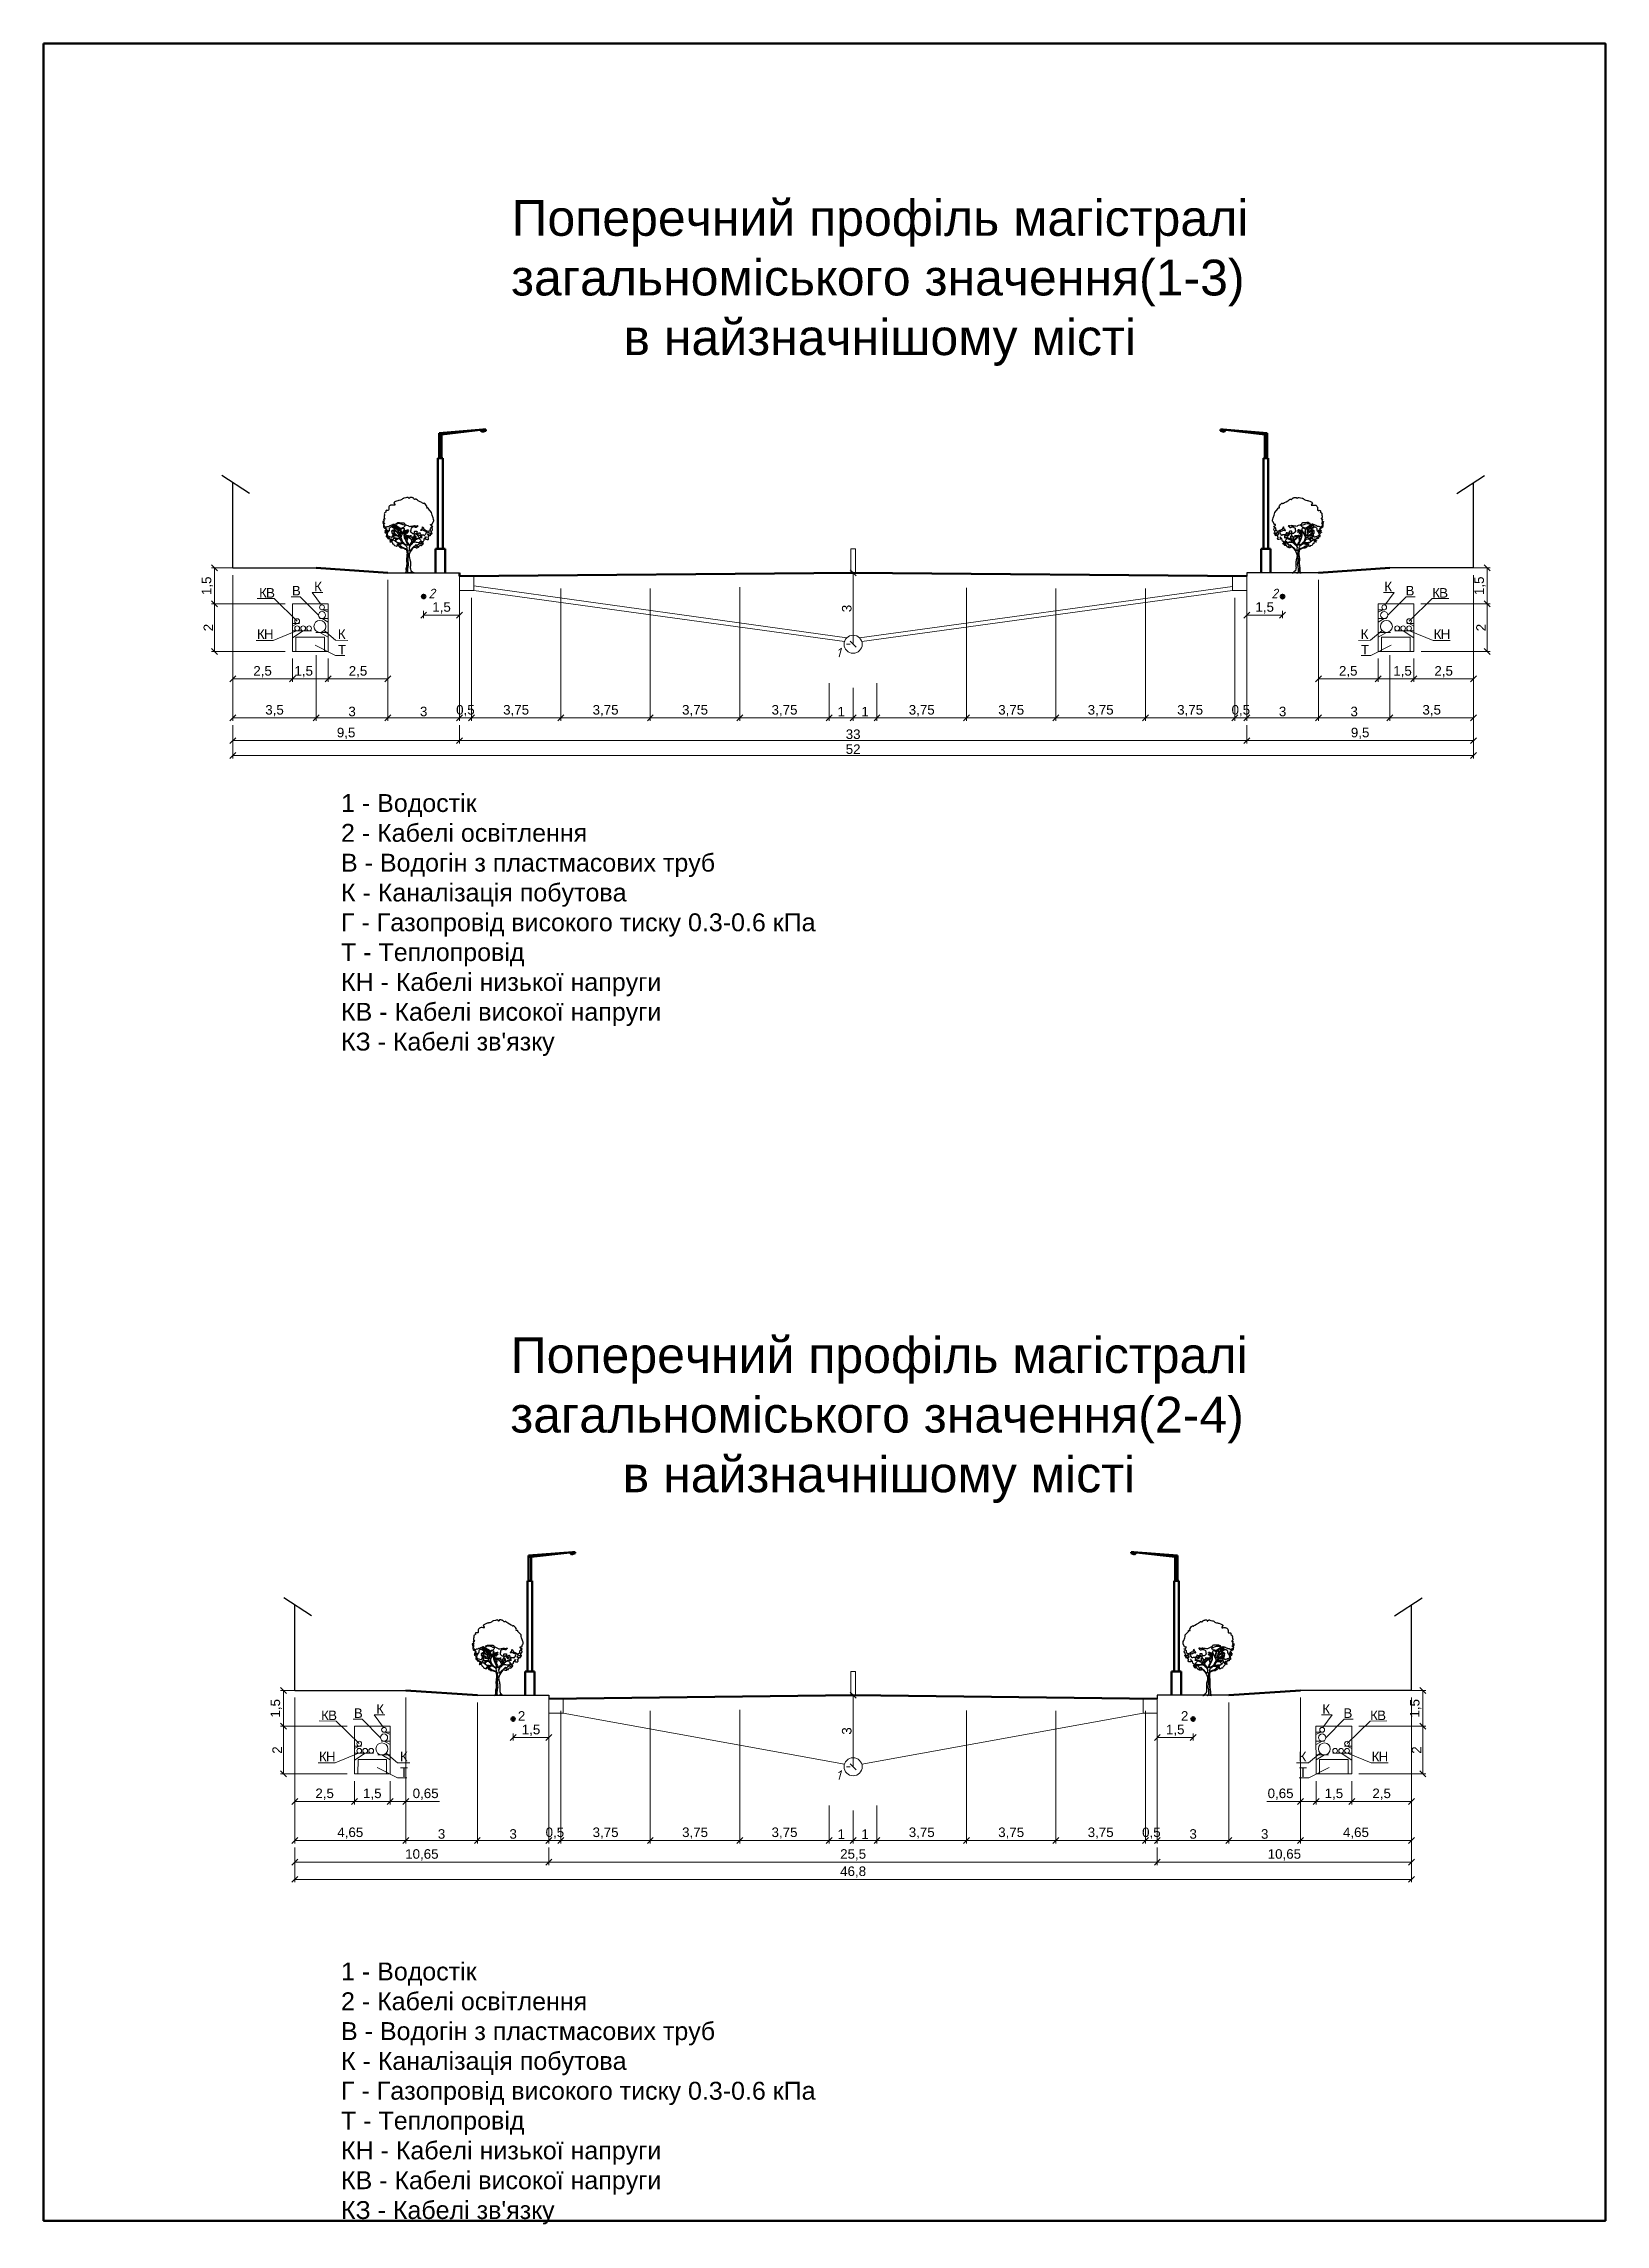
# Model space of a CAD drawing. Header units: millimetres. Extents: x -2123 to 33349, y -614 to 835.
# Drawn here: x 12 to 77.5, y -246.8 to -155.4 of the extents above; entities that cross this region are included whole.
import ezdxf

# ---------------------------------------------------------------- set-up
doc = ezdxf.new("R2010")
doc.units = ezdxf.units.MM
doc.layers.get('0').update_dxf_attribs({"lineweight": 15})
doc.layers.add('zelen', color=7, linetype='Continuous')
for name, color, linetype, lineweight in [('Дор. Розм.', 7, 'Continuous', 50), ('Линия 0.2', 220, 'Continuous', 20), ('Линия 0.3', 160, 'Continuous', 30), ('Линия 0.5', 26, 'Continuous', 50), ('Размер', 94, 'Continuous', 15), ('Інж. мережі', 205, 'Continuous', 18)]:
    doc.layers.add(name, color=color, linetype=linetype, lineweight=lineweight)
doc.styles.get("Standard").update_dxf_attribs({"font": 'arial.ttf'})
doc.styles.add('Аннотативный', font='arial.ttf')
doc.styles.add('стиль1', font='isocpeui.ttf')
doc.dimstyles.new('М-100', dxfattribs={"dimscale": 100, "dimtxt": 4, "dimasz": 2.5, "dimexe": 1.25, "dimexo": 3, "dimtad": 1, "dimlfac": 0.001, "dimtxsty": 'Standard', "dimblk": 'OBLIQUE', "dimcen": 2.5, "dimadec": 0, "dimazin": 0, "dimtfac": 1, "dimtmove": 0, "dimatfit": 3, "dimldrblk": 'OBLIQUE', "dimfxl": 1.25, "dimlwd": -1, "dimlwe": -1, "dimarcsym": 0})

# ---------------------------------------------------------------- blocks, each defined once
blk = doc.blocks.new('_Oblique')
at = {"color": 0, "linetype": 'ByBlock', "lineweight": -2}
blk.add_line((-0.5, -0.5), (0.5, 0.5), dxfattribs=at)
blk = doc.blocks.new('*D338')
at = {"layer": 'Defpoints', "color": 0, "ltscale": 1000, "transparency": 16777216}
for p in [(28599, 17440), (32349, 17487), (32349, 11710)]:
    blk.add_point(p, dxfattribs=at)
at = {"layer": 'Размер', "color": 0, "ltscale": 1000, "transparency": 16777216}
for p, q in [((28599, 17140), (28599, 11585)), ((32349, 17187), (32349, 11585)), ((28599, 11710), (32349, 11710))]:
    blk.add_line(p, q, dxfattribs=at)
at = {"layer": 'Размер', "color": 0, "ltscale": 1000, "transparency": 16777216, "xscale": 250, "yscale": 250, "zscale": 250, "rotation": 180}
blk.add_blockref('_Oblique', (28599, 11710), dxfattribs=at)
at = {"layer": 'Размер', "color": 0, "ltscale": 1000, "transparency": 16777216, "xscale": 250, "yscale": 250, "zscale": 250}
blk.add_blockref('_Oblique', (32349, 11710), dxfattribs=at)
at = {"layer": 'Размер', "color": 0, "ltscale": 1000, "transparency": 16777216, "insert": (30474, 12013), "char_height": 400, "attachment_point": 5}
blk.add_mtext('3,75', dxfattribs=at)
blk = doc.blocks.new('*D339')
at = {"layer": 'Defpoints', "color": 0, "ltscale": 1000, "transparency": 16777216}
for p in [(32349, 17008), (36099, 13466), (36099, 11710)]:
    blk.add_point(p, dxfattribs=at)
at = {"layer": 'Размер', "color": 0, "ltscale": 1000, "transparency": 16777216}
for p, q in [((32349, 16708), (32349, 11585)), ((36099, 13166), (36099, 11585)), ((32349, 11710), (36099, 11710))]:
    blk.add_line(p, q, dxfattribs=at)
at = {"layer": 'Размер', "color": 0, "ltscale": 1000, "transparency": 16777216, "xscale": 250, "yscale": 250, "zscale": 250, "rotation": 180}
blk.add_blockref('_Oblique', (32349, 11710), dxfattribs=at)
at = {"layer": 'Размер', "color": 0, "ltscale": 1000, "transparency": 16777216, "xscale": 250, "yscale": 250, "zscale": 250}
blk.add_blockref('_Oblique', (36099, 11710), dxfattribs=at)
at = {"layer": 'Размер', "color": 0, "ltscale": 1000, "transparency": 16777216, "insert": (34224, 12013), "char_height": 400, "attachment_point": 5}
blk.add_mtext('3,75', dxfattribs=at)
blk = doc.blocks.new('*D340')
at = {"layer": 'Defpoints', "color": 0, "ltscale": 1000, "transparency": 16777216}
for p in [(36099, 13466), (37099, 13269), (37099, 11710)]:
    blk.add_point(p, dxfattribs=at)
at = {"layer": 'Размер', "color": 0, "ltscale": 1000, "transparency": 16777216}
for p, q in [((36099, 13166), (36099, 11585)), ((37099, 12969), (37099, 11585)), ((36099, 11710), (37099, 11710))]:
    blk.add_line(p, q, dxfattribs=at)
at = {"layer": 'Размер', "color": 0, "ltscale": 1000, "transparency": 16777216, "xscale": 250, "yscale": 250, "zscale": 250, "rotation": 180}
blk.add_blockref('_Oblique', (36099, 11710), dxfattribs=at)
at = {"layer": 'Размер', "color": 0, "ltscale": 1000, "transparency": 16777216, "xscale": 250, "yscale": 250, "zscale": 250}
blk.add_blockref('_Oblique', (37099, 11710), dxfattribs=at)
at = {"layer": 'Размер', "color": 0, "ltscale": 1000, "transparency": 16777216, "insert": (36599, 11973), "char_height": 400, "attachment_point": 5}
blk.add_mtext('1', dxfattribs=at)
blk = doc.blocks.new('*D341')
at = {"layer": 'Defpoints', "color": 0, "ltscale": 1000, "transparency": 16777216}
for p in [(24349, 15617), (24849, 15617), (24349, 11710)]:
    blk.add_point(p, dxfattribs=at)
at = {"layer": 'Размер', "color": 0, "ltscale": 1000, "transparency": 16777216}
for p, q in [((24349, 15317), (24349, 11585)), ((24849, 15317), (24849, 11585)), ((24849, 11710), (24349, 11710))]:
    blk.add_line(p, q, dxfattribs=at)
at = {"layer": 'Размер', "color": 0, "ltscale": 1000, "transparency": 16777216, "xscale": 250, "yscale": 250, "zscale": 250, "rotation": 180}
blk.add_blockref('_Oblique', (24349, 11710), dxfattribs=at)
at = {"layer": 'Размер', "color": 0, "ltscale": 1000, "transparency": 16777216, "xscale": 250, "yscale": 250, "zscale": 250}
blk.add_blockref('_Oblique', (24849, 11710), dxfattribs=at)
at = {"layer": 'Размер', "color": 0, "ltscale": 1000, "transparency": 16777216, "insert": (24599, 12013), "char_height": 400, "attachment_point": 5}
blk.add_mtext('0,5', dxfattribs=at)
blk = doc.blocks.new('*D342')
at = {"layer": 'Defpoints', "color": 0, "ltscale": 1000, "transparency": 16777216}
for p in [(49849, 17397), (52849, 17797), (49849, 11710)]:
    blk.add_point(p, dxfattribs=at)
at = {"layer": 'Размер', "color": 0, "ltscale": 1000, "transparency": 16777216}
for p, q in [((52849, 17497), (52849, 11585)), ((49849, 17097), (49849, 11585)), ((52849, 11710), (49849, 11710))]:
    blk.add_line(p, q, dxfattribs=at)
at = {"layer": 'Размер', "color": 0, "ltscale": 1000, "transparency": 16777216, "xscale": 250, "yscale": 250, "zscale": 250, "rotation": 180}
blk.add_blockref('_Oblique', (49849, 11710), dxfattribs=at)
at = {"layer": 'Размер', "color": 0, "ltscale": 1000, "transparency": 16777216, "xscale": 250, "yscale": 250, "zscale": 250}
blk.add_blockref('_Oblique', (52849, 11710), dxfattribs=at)
at = {"layer": 'Размер', "color": 0, "ltscale": 1000, "transparency": 16777216, "insert": (51349, 11977), "char_height": 400, "attachment_point": 5}
blk.add_mtext('3', dxfattribs=at)
blk = doc.blocks.new('*D343')
at = {"layer": 'Defpoints', "color": 0, "ltscale": 1000, "transparency": 16777216}
for p in [(45599, 17440), (41849, 15381), (41849, 11710)]:
    blk.add_point(p, dxfattribs=at)
at = {"layer": 'Размер', "color": 0, "ltscale": 1000, "transparency": 16777216}
for p, q in [((45599, 17140), (45599, 11585)), ((41849, 15081), (41849, 11585)), ((45599, 11710), (41849, 11710))]:
    blk.add_line(p, q, dxfattribs=at)
at = {"layer": 'Размер', "color": 0, "ltscale": 1000, "transparency": 16777216, "xscale": 250, "yscale": 250, "zscale": 250, "rotation": 180}
blk.add_blockref('_Oblique', (41849, 11710), dxfattribs=at)
at = {"layer": 'Размер', "color": 0, "ltscale": 1000, "transparency": 16777216, "xscale": 250, "yscale": 250, "zscale": 250}
blk.add_blockref('_Oblique', (45599, 11710), dxfattribs=at)
at = {"layer": 'Размер', "color": 0, "ltscale": 1000, "transparency": 16777216, "insert": (43724, 12013), "char_height": 400, "attachment_point": 5}
blk.add_mtext('3,75', dxfattribs=at)
blk = doc.blocks.new('*D344')
at = {"layer": 'Defpoints', "color": 0, "ltscale": 1000, "transparency": 16777216}
for p in [(41849, 17460), (38099, 13466), (38099, 11710)]:
    blk.add_point(p, dxfattribs=at)
at = {"layer": 'Размер', "color": 0, "ltscale": 1000, "transparency": 16777216}
for p, q in [((41849, 17160), (41849, 11585)), ((38099, 13166), (38099, 11585)), ((41849, 11710), (38099, 11710))]:
    blk.add_line(p, q, dxfattribs=at)
at = {"layer": 'Размер', "color": 0, "ltscale": 1000, "transparency": 16777216, "xscale": 250, "yscale": 250, "zscale": 250, "rotation": 180}
blk.add_blockref('_Oblique', (38099, 11710), dxfattribs=at)
at = {"layer": 'Размер', "color": 0, "ltscale": 1000, "transparency": 16777216, "xscale": 250, "yscale": 250, "zscale": 250}
blk.add_blockref('_Oblique', (41849, 11710), dxfattribs=at)
at = {"layer": 'Размер', "color": 0, "ltscale": 1000, "transparency": 16777216, "insert": (39974, 12013), "char_height": 400, "attachment_point": 5}
blk.add_mtext('3,75', dxfattribs=at)
blk = doc.blocks.new('*D345')
at = {"layer": 'Defpoints', "color": 0, "ltscale": 1000, "transparency": 16777216}
for p in [(37099, 13269), (38099, 13466), (37099, 11710)]:
    blk.add_point(p, dxfattribs=at)
at = {"layer": 'Размер', "color": 0, "ltscale": 1000, "transparency": 16777216}
for p, q in [((37099, 12969), (37099, 11585)), ((38099, 13166), (38099, 11585)), ((38099, 11710), (37099, 11710))]:
    blk.add_line(p, q, dxfattribs=at)
at = {"layer": 'Размер', "color": 0, "ltscale": 1000, "transparency": 16777216, "xscale": 250, "yscale": 250, "zscale": 250, "rotation": 180}
blk.add_blockref('_Oblique', (37099, 11710), dxfattribs=at)
at = {"layer": 'Размер', "color": 0, "ltscale": 1000, "transparency": 16777216, "xscale": 250, "yscale": 250, "zscale": 250}
blk.add_blockref('_Oblique', (38099, 11710), dxfattribs=at)
at = {"layer": 'Размер', "color": 0, "ltscale": 1000, "transparency": 16777216, "insert": (37599, 11973), "char_height": 400, "attachment_point": 5}
blk.add_mtext('1', dxfattribs=at)
blk = doc.blocks.new('*D346')
at = {"layer": 'Defpoints', "color": 0, "ltscale": 1000, "transparency": 16777216}
for p in [(52849, 17497), (55849, 17997), (55849, 11710)]:
    blk.add_point(p, dxfattribs=at)
at = {"layer": 'Размер', "color": 0, "ltscale": 1000, "transparency": 16777216}
for p, q in [((55849, 17697), (55849, 11585)), ((52849, 17197), (52849, 11585)), ((52849, 11710), (55849, 11710))]:
    blk.add_line(p, q, dxfattribs=at)
at = {"layer": 'Размер', "color": 0, "ltscale": 1000, "transparency": 16777216, "xscale": 250, "yscale": 250, "zscale": 250, "rotation": 180}
blk.add_blockref('_Oblique', (52849, 11710), dxfattribs=at)
at = {"layer": 'Размер', "color": 0, "ltscale": 1000, "transparency": 16777216, "xscale": 250, "yscale": 250, "zscale": 250}
blk.add_blockref('_Oblique', (55849, 11710), dxfattribs=at)
at = {"layer": 'Размер', "color": 0, "ltscale": 1000, "transparency": 16777216, "insert": (54349, 11977), "char_height": 400, "attachment_point": 5}
blk.add_mtext('3', dxfattribs=at)
blk = doc.blocks.new('*D347')
at = {"layer": 'Defpoints', "color": 0, "ltscale": 1000, "transparency": 16777216}
for p in [(49349, 15617), (49849, 15617), (49849, 11710)]:
    blk.add_point(p, dxfattribs=at)
at = {"layer": 'Размер', "color": 0, "ltscale": 1000, "transparency": 16777216}
for p, q in [((49349, 15317), (49349, 11585)), ((49849, 15317), (49849, 11585)), ((49349, 11710), (49849, 11710))]:
    blk.add_line(p, q, dxfattribs=at)
at = {"layer": 'Размер', "color": 0, "ltscale": 1000, "transparency": 16777216, "xscale": 250, "yscale": 250, "zscale": 250, "rotation": 180}
blk.add_blockref('_Oblique', (49349, 11710), dxfattribs=at)
at = {"layer": 'Размер', "color": 0, "ltscale": 1000, "transparency": 16777216, "xscale": 250, "yscale": 250, "zscale": 250}
blk.add_blockref('_Oblique', (49849, 11710), dxfattribs=at)
at = {"layer": 'Размер', "color": 0, "ltscale": 1000, "transparency": 16777216, "insert": (49599, 12013), "char_height": 400, "attachment_point": 5}
blk.add_mtext('0,5', dxfattribs=at)
blk = doc.blocks.new('*D348')
at = {"layer": 'Defpoints', "color": 0, "ltscale": 1000, "transparency": 16777216}
for p in [(49849, 16497), (51349, 16497), (51349, 16019)]:
    blk.add_point(p, dxfattribs=at)
at = {"layer": 'Размер', "color": 0, "ltscale": 1000, "transparency": 16777216}
for p, q in [((49849, 16197), (49849, 15894)), ((49849, 16019), (51349, 16019)), ((51349, 16197), (51349, 15894))]:
    blk.add_line(p, q, dxfattribs=at)
at = {"layer": 'Размер', "color": 0, "ltscale": 1000, "transparency": 16777216, "xscale": 250, "yscale": 250, "zscale": 250, "rotation": 180}
blk.add_blockref('_Oblique', (49849, 16019), dxfattribs=at)
at = {"layer": 'Размер', "color": 0, "ltscale": 1000, "transparency": 16777216, "xscale": 250, "yscale": 250, "zscale": 250}
blk.add_blockref('_Oblique', (51349, 16019), dxfattribs=at)
at = {"layer": 'Размер', "color": 0, "ltscale": 1000, "transparency": 16777216, "insert": (50599, 16322), "char_height": 400, "attachment_point": 5}
blk.add_mtext('1,5', dxfattribs=at)
blk = doc.blocks.new('*D349')
at = {"layer": 'Defpoints', "color": 0, "ltscale": 1000, "transparency": 16777216}
for p in [(37100, 17797), (37121, 17797), (37121, 14797)]:
    blk.add_point(p, dxfattribs=at)
at = {"layer": 'Размер', "color": 0, "ltscale": 1000, "transparency": 16777216}
for p, q in [((36821, 17797), (36975, 17797)), ((37100, 14797), (37100, 17797)), ((36821, 14797), (36975, 14797))]:
    blk.add_line(p, q, dxfattribs=at)
at = {"layer": 'Размер', "color": 0, "ltscale": 1000, "transparency": 16777216, "xscale": 250, "yscale": 250, "zscale": 250}
for p, rotation in [((37100, 17797), 90), ((37100, 14797), 270)]:
    blk.add_blockref('_Oblique', p, dxfattribs=dict(at, rotation=rotation))
at = {"layer": 'Размер', "color": 0, "ltscale": 1000, "transparency": 16777216, "insert": (36833, 16297), "char_height": 400, "attachment_point": 5, "rotation": 90}
blk.add_mtext('3', dxfattribs=at)
blk = doc.blocks.new('K15-1')
at = {"linetype": 'Continuous'}
for points in [[(1228.8, 2414.4), (1234.8, 2406), (1244.4, 2399.4), (1269, 2388), (1290.6, 2377.2), (1296, 2370.6), (1296, 2362.2), (1288.8, 2356.8), (1272, 2352), (1225.8, 2342.4), (1180.8, 2329.8), (1166.4, 2320.8), (1160.4, 2309.4), (1167, 2300.4), (1184.4, 2300.4), (1239, 2314.8), (1269, 2322.6), (1296.6, 2326.2), (1318.2, 2323.2), (1326, 2317.8), (1330.2, 2309.4), (1332.6, 2296.2), (1327.8, 2289), (1305, 2288.4), (1273.8, 2293.2), (1259.4, 2293.8), (1246.8, 2290.8), (1236.6, 2281.8), (1228.2, 2266.8), (1224.6, 2251.2), (1228.8, 2238.6), (1234.8, 2238), (1241.4, 2242.8), (1257.6, 2262.6), (1276.8, 2279.4), (1286.4, 2281.2), (1296, 2275.2), (1327.2, 2245.2), (1335.6, 2236.2), (1338, 2230.2), (1334.4, 2225.4), (1323.6, 2220), (1278, 2204.4), (1285.8, 2185.8), (1285.8, 2181.6), (1282.8, 2178), (1269.6, 2170.2), (1246.8, 2151.6), (1239.6, 2134.2), (1239.6, 2109.6), (1251.6, 2050.8), (1258.8, 2022.6), (1261.8, 1998.6), (1258.8, 1981.8), (1254.6, 1977.6), (1246.8, 1975.8), (1239, 1994.4), (1231.2, 2007), (1224, 2014.8), (1217.4, 2016.6), (1212, 2013.6), (1209, 2005.8), (1212.6, 1975.8), (1200.6, 1965), (1180.2, 1957.8), (1158.6, 1954.8), (1141.8, 1957.2), (1149, 1948.2), (1157.4, 1942.8), (1174.8, 1936.2), (1181.4, 1933.2), (1184.4, 1927.8), (1183.2, 1918.8), (1176, 1905), (1164.6, 1894.2), (1152.6, 1891.8), (1141.8, 1896.6), (1130.4, 1906.2), (1109.4, 1929.6), (1099.2, 1938.6), (1089, 1941.6), (1107.6, 1896.6), (1113, 1878), (1098, 1878), (1055.4, 1888.8), (1041, 1862.4), (1030.8, 1849.8), (1023, 1847.4), (1017, 1851), (1002, 1864.8), (989.4, 1866.6), (971.4, 1860.6), (974.4, 1851.6), (985.8, 1840.8), (1020, 1816.2), (1051.2, 1789.8), (1058.4, 1777.2), (1058.4, 1771.2), (1055.4, 1765.2), (1038, 1750.8), (1029, 1749), (1020, 1750.2), (1003.2, 1761), (985.8, 1777.8), (950.4, 1816.8), (932.4, 1831.2), (913.2, 1836.6), (904.2, 1833), (903.6, 1823.4), (919.2, 1793.4), (936.6, 1762.8), (939, 1752.6), (936.6, 1749), (931.8, 1747.2), (952.2, 1741.8), (966, 1741.2), (976.2, 1748.4), (984, 1765.2), (1050, 1709.4), (1061.4, 1701.6), (1062, 1701), (1059.6, 1701.6), (1027.2, 1713), (999.6, 1716.6), (966, 1713), (951, 1704.6), (939.6, 1689), (924, 1647), (912.6, 1612.2), (909.6, 1607.4), (906, 1605), (902.4, 1605), (897.6, 1608), (880.2, 1605.6), (866.4, 1597.2), (846, 1567.2), (829.8, 1531.8), (821.4, 1515.6), (810.6, 1503), (739.2, 1488.6), (724.8, 1480.8), (710.4, 1465.2), (697.2, 1451.4), (692.4, 1449), (687.6, 1450.2), (641.4, 1507.2), (632.4, 1514.4), (623.4, 1516.2), (613.2, 1513.2), (600.6, 1503), (529.8, 1431.6), (489.6, 1466.4), (479.4, 1477.2), (476.4, 1486.2), (481.8, 1496.4), (495, 1510.2), (547.8, 1555.2), (582, 1540.8), (607.2, 1535.4), (633.6, 1537.8), (672, 1545), (608.4, 1550.4), (585.6, 1558.8), (580.8, 1564.2), (582, 1570.8), (610.8, 1608.6), (643.2, 1644), (717.6, 1705.8), (794.4, 1758), (863.4, 1799.4), (874.2, 1807.8), (881.4, 1816.2), (884.4, 1826.4), (884.4, 1836.6), (878.4, 1858.8), (865.8, 1882.2), (837, 1929), (828, 1950), (827.4, 1967.4), (858, 1999.8), (870.6, 2009.4), (861.6, 2012.4), (827.4, 2026.2), (858.6, 2013.6), (867, 2013), (871.8, 2015.4), (873, 2020.8), (871.2, 2028.6), (861, 2048.4), (829.2, 2092.8), (810.6, 2115), (806.4, 2125.8), (811.2, 2136), (836.4, 2158.2), (862.2, 2181.6), (867.6, 2193), (867, 2199), (863.4, 2204.4), (859.2, 2206.8), (854.4, 2204.4), (843, 2190.6), (832.2, 2177.4), (827.4, 2174.4), (822, 2176.2), (791.4, 2209.2), (791.4, 2214), (796.8, 2216.4), (806.4, 2220), (816, 2228.4), (824.4, 2245.8), (826.8, 2275.2), (842.4, 2280.6), (859.8, 2292.6), (879, 2309.4), (867, 2313), (856.2, 2311.2), (835.8, 2298.6), (814.2, 2288.4), (801.6, 2289), (787.2, 2296.8), (774, 2317.8), (768, 2350.8), (768.6, 2391.6), (775.2, 2433.6), (788.4, 2473.2), (807.6, 2503.8), (819.6, 2514.6), (832.8, 2521.2), (847.8, 2523), (863.4, 2519.4), (891, 2531.4), (908.4, 2542.8), (913.2, 2548.2), (913.2, 2553.6), (880.8, 2612.4), (864, 2637), (844.8, 2658.6), (842.4, 2631.6), (836.4, 2613), (828.6, 2603.4), (819, 2601), (810, 2605.2), (801.6, 2614.2), (795.6, 2626.8), (792.6, 2643), (754.8, 2615.4), (708.6, 2574.6), (603, 2481), (550.2, 2440.8), (501, 2412), (478.8, 2404.2), (458.4, 2401.2), (440.4, 2404.2), (424.8, 2414.4), (390.6, 2448.6), (358.2, 2458.2), (331.8, 2461.8), (311.4, 2461.2), (295.8, 2455.2), (285, 2446.2), (277.2, 2434.2), (268.8, 2404.2), (263.4, 2340.6), (259.8, 2328), (254.4, 2318.4), (245.4, 2311.8), (232.8, 2309.4), (195, 2330.4), (163.8, 2344.8), (129.6, 2357.4), (96.6, 2365.2), (68.4, 2365.2), (57, 2361), (48.6, 2353.8), (43.2, 2343), (40.8, 2328), (43.2, 2343), (50.4, 2352), (61.2, 2356.2), (75, 2356.2), (109.2, 2346.6), (147, 2328), (214.2, 2287.2), (232.8, 2275.2), (229.2, 2269.8), (220.2, 2266.2), (192.6, 2263.2), (168, 2262), (161.4, 2260.2), (162, 2256.6), (198.6, 2222.4), (201, 2217), (198, 2210.4), (184.8, 2196.6), (161.4, 2179.2), (140.4, 2211), (127.2, 2240.4), (118.8, 2266.2), (111.6, 2284.8), (107.4, 2291.4), (102, 2295), (86.4, 2292), (61.2, 2274.6), (22.8, 2238.6), (58.8, 2254.8), (81.6, 2260.2), (89.4, 2259.6), (95.4, 2257.2), (102.6, 2246.4), (110.4, 2206.8), (116.4, 2180.4), (127.8, 2151.6), (156.6, 2165.4), (177.6, 2172.6), (193.8, 2173.8), (205.8, 2169.6), (216.6, 2159.4), (226.2, 2144.4), (251.4, 2099.4), (243, 2090.4), (230.4, 2085.6), (200.4, 2085), (173.4, 2086.8), (165, 2085.6), (162, 2080.8), (163.8, 2008.2), (162, 1986), (148.2, 2002.8), (112.2, 2046.6), (103.8, 2053.8), (94.2, 2056.8), (85.2, 2056.8), (75.6, 2052.6), (57.6, 2038.8), (39.6, 2020.2), (9, 1987.2), (-3, 1983.6), (-11.4, 1993.8), (-14.4, 2008.2), (-12, 2017.8), (-6, 2023.8), (3, 2028), (27, 2034.6), (39.6, 2040), (51, 2049), (34.2, 2043.6), (12.6, 2041.2), (-38.4, 2042.4), (-91.2, 2046.6), (-135, 2046.6), (-88.8, 2039.4), (-53.4, 2030.4), (-40.2, 2024.4), (-31.8, 2016), (-28.2, 2005.8), (-30, 1993.8), (-45.6, 2004.6), (-60.6, 2007.6), (-74.4, 2005.2), (-87.6, 1998), (-111.6, 1977.6), (-135, 1957.2), (-177.6, 1959.6), (-196.2, 1968), (-214.2, 1984.2), (-256.2, 2010), (-268.2, 2019.6), (-277.2, 2033.4), (-289.8, 2067.6), (-298.2, 2104.2), (-308.4, 2133.6), (-365.4, 2170.2), (-390.6, 2184.6), (-394.8, 2182.2), (-396, 2173.8), (-395.4, 2133.6), (-400.8, 2124), (-414.6, 2122.8), (-456.6, 2134.8), (-499.2, 2151), (-513, 2154.6), (-517.2, 2154), (-518.4, 2151.6), (-514.8, 2139), (-505.8, 2128.8), (-479.4, 2115), (-454.2, 2101.8), (-447.6, 2093.4), (-447.6, 2080.8), (-464.4, 2054.4), (-484.8, 2037), (-505.8, 2028.6), (-525.6, 2028), (-540.6, 2035.8), (-549, 2050.8), (-548.4, 2072.4), (-537, 2099.4), (-557.4, 2079), (-585, 2065.2), (-644.4, 2050.2), (-669, 2044.8), (-684.6, 2037.6), (-688.2, 2032.8), (-688.2, 2026.8), (-676.2, 2010), (-628.8, 1971.6), (-613.2, 1959.6), (-606, 1951.2), (-609.6, 1946.4), (-626.4, 1942.8), (-710.4, 1941.6), (-673.2, 1940.4), (-607.2, 1931.4), (-579, 1920.6), (-568.8, 1913.4), (-562.2, 1904.4), (-559.8, 1894.2), (-562.8, 1882.2), (-571.2, 1868.4), (-586.8, 1852.2), (-617.4, 1818), (-642, 1781.4), (-665.4, 1745.4), (-691.8, 1713), (-697.8, 1704.6), (-696.6, 1699.8), (-690, 1696.8), (-679.2, 1696.8), (-651, 1702.2), (-624, 1713), (-611.4, 1722), (-605.4, 1731.6), (-604.2, 1743.6), (-603.6, 1731.6), (-586.8, 1678.8), (-496.8, 1568.4), (-471.6, 1542), (-448.8, 1522.2), (-429, 1513.2), (-420.6, 1514.4), (-413.4, 1518.6), (-379.2, 1555.2), (-342.6, 1518.6), (-340.2, 1508.4), (-345, 1493.4), (-363, 1464.6), (-368.4, 1457.4), (-369, 1456.8), (-366.6, 1459.2), (-327, 1503), (-308.4, 1450.2), (-288.6, 1452), (-274.2, 1449), (-264, 1442.4), (-257.4, 1432.8), (-247.8, 1408.2), (-235.2, 1382.4), (-274.2, 1413.6), (-287.4, 1416), (-308.4, 1411.2), (-362.4, 1390.8), (-392.4, 1381.8), (-420.6, 1378.2), (-445.8, 1382.4), (-456.6, 1388.4), (-466.2, 1397.4), (-441, 1440.6), (-429, 1460.4), (-429, 1464.6), (-433.8, 1466.4), (-462.6, 1467), (-495.6, 1438.2), (-517.8, 1423.2), (-531.6, 1420.8), (-540, 1426.8), (-550.8, 1458), (-559.2, 1477.8), (-573, 1497.6), (-595.8, 1516.2), (-617.4, 1519.8), (-642.6, 1513.8), (-676.2, 1503), (-696, 1522.8), (-708, 1540.2), (-711, 1548.6), (-710.4, 1555.2), (-699, 1572.6), (-685.8, 1583.4), (-671.4, 1589.4), (-657, 1591.8), (-628.2, 1595.4), (-615.6, 1599.6), (-605.4, 1608), (-603.6, 1613.4), (-606.6, 1618.8), (-622.8, 1627.2), (-643.2, 1630.8), (-658.2, 1626), (-729, 1555.2), (-735, 1555.8), (-745.2, 1564.2), (-768, 1594.8), (-784.8, 1627.2), (-786.6, 1638), (-781.2, 1642.2), (-710.4, 1642.2), (-738, 1677), (-748.2, 1699.8), (-747.6, 1714.8), (-741.6, 1723.2), (-737.4, 1728), (-740.4, 1732.2), (-797.4, 1747.2), (-813, 1776), (-819.6, 1798.2), (-824.4, 1819.8), (-834, 1848.6), (-836.4, 1861.2), (-835.8, 1870.2), (-832.8, 1882.2), (-833.4, 1885.8), (-838.2, 1887.6), (-868.2, 1888.8), (-925.8, 1974.6), (-934.2, 1981.8), (-933, 1972.2), (-912, 1928.4), (-886.2, 1888.8), (-881.4, 1882.8), (-880.8, 1876.8), (-890.4, 1866), (-909.6, 1857), (-936.6, 1849.2), (-996.6, 1839.6), (-1041.6, 1836.6), (-1052.4, 1845), (-1060.2, 1854.6), (-1069.2, 1874.4), (-1070.4, 1895.4), (-1066.2, 1915.2), (-1059, 1933.2), (-1050.6, 1947), (-1041.6, 1957.2), (-1044.6, 1967.4), (-1051.8, 1977), (-1074, 1996.2), (-1092.6, 2013.6), (-1095.6, 2021.4), (-1093.8, 2028), (-1039.8, 2086.2), (-1014.6, 2121.6), (-1010.4, 2139), (-1014.6, 2142), (-1021.8, 2141.4), (-1041.6, 2132.4), (-1063.2, 2115.6), (-1081.2, 2094), (-1086.6, 2083.2), (-1088.4, 2071.8), (-1089.6, 2058), (-1092.6, 2054.4), (-1104.6, 2067.6), (-1122.6, 2085.6), (-1134, 2088), (-1146.6, 2080.8), (-1183.2, 2046.6), (-1183.2, 2115), (-1186.2, 2120.4), (-1194, 2124), (-1215.6, 2127.6), (-1234.2, 2130), (-1237.8, 2131.2), (-1236, 2133.6), (-1038, 2222.4), (-1014.6, 2235.6), (-1016.4, 2236.8), (-1027.2, 2233.8), (-1120.8, 2203.2), (-1236, 2167.2), (-1251.6, 2168.4), (-1258.8, 2172.6), (-1258.8, 2179.8), (-1253.4, 2189.4), (-1234.8, 2217), (-1224.6, 2235.6), (-1217.4, 2256.6), (-1217.4, 2275.2), (-1227, 2294.4), (-1258.2, 2333.4), (-1286.4, 2369.4), (-1292.4, 2384.4), (-1288.2, 2395.8), (-1270.2, 2448.6), (-1236, 2485.2), (-1219.2, 2508.6), (-1218.6, 2517), (-1223.4, 2523.6), (-1233.6, 2529), (-1250.4, 2533.2), (-1304.4, 2538), (-1287, 2551.2), (-1266, 2563.2), (-1222.8, 2587.8), (-1204.2, 2601.6), (-1189.8, 2617.2), (-1182, 2636.4), (-1183.2, 2658.6), (-1188, 2662.8), (-1198.2, 2663.4), (-1228.2, 2661), (-1257, 2662.2), (-1266.6, 2667.6), (-1270.2, 2677.2), (-1322.4, 2800.8), (-1337.4, 2821.8), (-1347, 2844), (-1351.2, 2869.2), (-1350.6, 2896.2), (-1345.8, 2925.6), (-1338, 2956.2), (-1315.2, 3022.2), (-1261.2, 3169.2), (-1240.8, 3247.2), (-1233, 3325.8), (-1059.6, 3517.2), (-1057.8, 3540.6), (-1053, 3556.8), (-1045.2, 3567.6), (-1035.6, 3573.6), (-1024.2, 3576), (-1012.8, 3576), (-989.4, 3570.6), (-970.2, 3566.4), (-964.2, 3567.6), (-960.6, 3571.2), (-964.8, 3592.8), (-988.8, 3638.4), (-961.2, 3686.4), (-923.4, 3740.4), (-879, 3792), (-856.2, 3814.2), (-834, 3832.8), (-828, 3834.6), (-821.4, 3832.8), (-806.4, 3823.8), (-792.6, 3814.8), (-786, 3813), (-781.2, 3814.2), (-742.2, 3842.4), (-699, 3867.6), (-604.2, 3915.6), (-505.2, 3970.2), (-457.8, 4003.8), (-413.4, 4042.8), (-388.2, 4060.2), (-378, 4063.2), (-369, 4062.6), (-353.4, 4056.6), (-339, 4047.6), (-324, 4041.6), (-307.2, 4043.4), (-285, 4059.6), (-256.2, 4095.6), (-237, 4111.2), (-214.2, 4125), (-187.8, 4136.4), (-159.6, 4144.8), (-130.2, 4150.8), (-100.8, 4153.2), (-72, 4152.6), (-45.6, 4147.8), (-18, 4103.4), (-4.2, 4087.8), (2.4, 4089.6), (10.8, 4097.4), (40.8, 4129.8), (59.4, 4144.2), (77.4, 4150.8), (96.6, 4151.4), (118.8, 4146), (178.8, 4127.4), (270, 4105.8), (291, 4102.8), (308.4, 4098), (335.4, 4084.2), (356.4, 4066.8), (376.2, 4047.6), (400.8, 4029), (433.8, 4011.6), (481.2, 3997.8), (547.8, 3990), (582.6, 3975.6), (621, 3963.6), (702.6, 3940.8), (742.8, 3926.4), (781.2, 3907.2), (815.4, 3882), (831, 3866.4), (844.8, 3848.4), (787.2, 3755.4), (779.4, 3732.6), (781.2, 3726), (786, 3721.8), (807.6, 3719.4), (844.8, 3721.8), (897.6, 3726), (966, 3727.8), (994.2, 3724.8), (1021.8, 3716.4), (1048.2, 3703.2), (1072.2, 3685.8), (1092.6, 3664.2), (1108.8, 3640.2), (1119.6, 3613.8), (1123.2, 3585.6), (1123.2, 3480.6), (1129.2, 3455.4), (1143.6, 3442.2), (1165.8, 3438), (1191, 3439.2), (1218, 3441.6), (1243.2, 3440.4), (1264.2, 3432), (1272, 3424.2), (1278, 3412.2), (1285.2, 3386.4), (1284.6, 3370.8), (1281, 3363), (1276.8, 3358.8), (1276.2, 3354.6), (1282.8, 3347.4), (1330.2, 3307.8), (1346.4, 3294.6), (1353.6, 3285.6), (1364.4, 3239.4), (1358.4, 3211.8), (1359.6, 3184.2), (1372.8, 3128.4), (1379.4, 3101.4), (1382.4, 3075.6), (1378.2, 3051.6), (1364.4, 3029.4), (1327.8, 2986.8), (1323.6, 2979), (1326, 2974.8), (1339.8, 2967.6), (1346.4, 2958), (1348.8, 2940), (1351.2, 2957.4), (1357.2, 2968.2), (1365.6, 2973.6), (1375.2, 2974.2), (1384.8, 2970.6), (1393.2, 2963.4), (1399.2, 2953.2), (1401.6, 2940), (1364.4, 2871.6), (1360.8, 2863.2), (1368, 2856.6), (1402.2, 2844.6), (1439.4, 2833.2), (1451.4, 2826.6), (1453.8, 2823), (1453.8, 2818.8), (1446, 2805), (1435.8, 2797.8), (1424.4, 2795.4), (1411.2, 2796), (1385.4, 2796.6), (1374, 2792.4), (1364.4, 2782.2), (1402.2, 2759.4), (1432.8, 2746.2), (1440, 2740.8), (1443, 2736), (1438.2, 2727.6), (1422.6, 2721), (1378.8, 2713.8), (1348.8, 2711.4), (1336.8, 2710.8), (1338.6, 2708.4), (1366.2, 2699.4), (1385.4, 2692.8), (1402.8, 2683.8), (1414.8, 2672.4), (1417.2, 2665.8), (1417.2, 2658.6), (1411.8, 2605.8), (1407, 2549.4), (1402.2, 2524.2), (1394.4, 2503.8), (1382.4, 2490), (1364.4, 2485.2), (1287, 2488.2), (1281, 2487), (1287, 2483.4), (1348.8, 2467.2), (1320.6, 2461.2), (1285.2, 2446.2), (1251.6, 2429.4), (1228.8, 2414.4)], [(-1236.6, 2485.2), (-1219.2, 2508.6), (-1218.6, 2517), (-1223.4, 2523.6), (-1233.6, 2529), (-1250.4, 2533.2), (-1304.4, 2538), (-1287, 2551.2), (-1266, 2563.2), (-1222.8, 2587.8), (-1204.2, 2601.6), (-1189.8, 2617.2), (-1182, 2636.4), (-1183.2, 2658.6), (-1188, 2662.8), (-1198.2, 2663.4), (-1228.2, 2661), (-1257, 2662.2), (-1266.6, 2667.6), (-1270.2, 2677.2), (-1322.4, 2800.8), (-1337.4, 2821.8), (-1347, 2844), (-1351.2, 2869.2), (-1350.6, 2896.2), (-1345.8, 2925.6), (-1338, 2956.2), (-1315.2, 3022.2), (-1261.2, 3169.2), (-1240.8, 3247.2), (-1233, 3325.8), (-1059.6, 3517.2), (-1057.8, 3540.6), (-1053, 3556.8), (-1045.2, 3567.6), (-1035.6, 3573.6), (-1024.2, 3576), (-1012.8, 3576), (-989.4, 3570.6), (-970.2, 3566.4), (-964.2, 3567.6), (-960.6, 3571.2), (-964.8, 3592.8), (-988.8, 3638.4), (-961.2, 3686.4), (-923.4, 3740.4), (-879, 3792), (-856.2, 3814.2), (-834, 3832.8), (-828, 3834.6), (-821.4, 3832.8), (-806.4, 3823.8), (-792.6, 3814.8), (-786, 3813), (-781.2, 3814.2), (-742.2, 3842.4), (-699, 3867.6), (-604.2, 3915.6), (-505.2, 3970.2), (-457.8, 4003.8), (-413.4, 4042.8), (-388.2, 4060.2), (-378, 4063.2), (-369, 4062.6), (-353.4, 4056.6), (-339, 4047.6), (-324, 4041.6), (-307.2, 4043.4), (-285, 4059.6), (-256.2, 4095.6), (-237, 4111.2), (-214.2, 4125), (-187.8, 4136.4), (-159.6, 4144.8), (-130.2, 4150.8), (-100.8, 4153.2), (-72, 4152.6), (-45.6, 4147.8), (-18, 4103.4), (-4.2, 4087.8), (2.4, 4089.6), (10.8, 4097.4), (40.8, 4129.8), (59.4, 4144.2), (77.4, 4150.8), (96.6, 4151.4), (118.8, 4146), (178.8, 4127.4), (270, 4105.8), (291, 4102.8), (308.4, 4098), (335.4, 4084.2), (356.4, 4066.8), (376.2, 4047.6), (400.8, 4029), (433.8, 4011.6), (481.2, 3997.8), (547.8, 3990), (582.6, 3975.6), (621, 3963.6), (702.6, 3940.8), (742.8, 3926.4), (781.2, 3907.2), (815.4, 3882), (831, 3866.4), (844.8, 3848.4), (787.2, 3755.4), (779.4, 3732.6), (781.2, 3726), (786, 3721.8), (807.6, 3719.4), (844.8, 3721.8), (897.6, 3726), (966, 3727.8), (994.2, 3724.8), (1021.8, 3716.4), (1048.2, 3703.2), (1072.2, 3685.8), (1092.6, 3664.2), (1108.8, 3640.2), (1119.6, 3613.8), (1123.2, 3585.6), (1123.2, 3480.6), (1129.2, 3455.4), (1143.6, 3442.2), (1165.8, 3438), (1191, 3439.2), (1218, 3441.6), (1243.2, 3440.4), (1264.2, 3432), (1272, 3424.2), (1278, 3412.2), (1285.2, 3386.4), (1284.6, 3370.8), (1281, 3363), (1276.8, 3358.8), (1276.2, 3354.6), (1282.8, 3347.4), (1330.2, 3307.8), (1346.4, 3294.6), (1353.6, 3285.6), (1364.4, 3239.4), (1358.4, 3211.8), (1359.6, 3184.2), (1372.8, 3128.4), (1379.4, 3101.4), (1382.4, 3075.6), (1378.2, 3051.6), (1364.4, 3029.4), (1327.8, 2986.8), (1323.6, 2979), (1326, 2974.8), (1339.8, 2967.6), (1346.4, 2958), (1348.8, 2940), (1351.2, 2957.4), (1357.2, 2968.2), (1365.6, 2973.6), (1375.2, 2974.2), (1384.8, 2970.6), (1393.2, 2963.4), (1399.2, 2953.2), (1401.6, 2940), (1364.4, 2871.6), (1360.8, 2863.2), (1368, 2856.6), (1402.2, 2844.6), (1439.4, 2833.2), (1451.4, 2826.6), (1453.8, 2823), (1453.8, 2818.8), (1446, 2805), (1435.8, 2797.8), (1424.4, 2795.4), (1411.2, 2796), (1385.4, 2796.6), (1374, 2792.4), (1364.4, 2782.2), (1402.2, 2759.4), (1432.8, 2746.2), (1440, 2740.8), (1443, 2736), (1438.2, 2727.6), (1422.6, 2721), (1378.8, 2713.8), (1348.8, 2711.4), (1336.8, 2710.8), (1338.6, 2708.4), (1366.2, 2699.4), (1385.4, 2692.8), (1402.8, 2683.8), (1414.8, 2672.4), (1417.2, 2665.8), (1417.2, 2658.6), (1378.8, 2592.6), (1360.2, 2568.6), (1339.8, 2555.4), (1292.4, 2518.2), (1266.6, 2520.6), (1245.6, 2527.8), (1208.4, 2556.6), (1117.8, 2556.6), (1101.6, 2575.8), (1083, 2588.4), (1062, 2597.4), (1039.8, 2604), (995.4, 2617.2), (975, 2626.8), (956.4, 2640.6), (926.4, 2644.2), (903.6, 2653.2), (871.8, 2674.8), (859.2, 2682.6), (845.4, 2685), (829.2, 2678.4), (807.6, 2660.4), (763.2, 2656.2), (723.6, 2647.2), (706.2, 2616), (693, 2599.2), (678.6, 2589), (621, 2559), (562.8, 2521.2), (507, 2484), (452.4, 2453.4), (387, 2480.4), (351.6, 2489.4), (316.8, 2492.4), (279.6, 2524.2), (255.6, 2547), (235.2, 2571.6), (225.6, 2595.6), (226.8, 2606.4), (232.2, 2615.4), (243, 2623.8), (260.4, 2629.8), (316.8, 2634.6), (340.2, 2650.2), (379.8, 2667.6), (430.8, 2684.4), (487.2, 2698.2), (545.4, 2707.8), (600, 2710.2), (624.6, 2708.4), (646.2, 2704.2), (664.8, 2697), (678.6, 2686.2), (700.2, 2692.8), (717.6, 2698.8), (713.4, 2714.4), (704.4, 2725.2), (680.4, 2728.8), (656.4, 2737.8), (613.8, 2770.2), (537.6, 2766.6), (462.6, 2758.8), (389.4, 2754), (316.8, 2757), (288.6, 2749.2), (274.2, 2740.8), (265.2, 2731.2), (255.6, 2713.2), (243.6, 2697), (214.8, 2670.6), (180, 2649.6), (142.2, 2632.2), (64.8, 2599.8), (30, 2580.6), (0, 2556.6), (-70.8, 2563.2), (-142.2, 2569.8), (-185.4, 2572.2), (-222.6, 2583.6), (-258, 2596.2), (-297.6, 2602.2), (-305.4, 2593.8), (-318, 2587.8), (-349.2, 2583), (-386.4, 2578.8), (-414.6, 2586.6), (-437.4, 2596.8), (-459, 2602.2), (-475.2, 2595), (-491.4, 2583), (-442.8, 2541), (-394.2, 2498.4), (-353.4, 2504.4), (-316.8, 2518.2), (-279.6, 2531.4), (-260.4, 2535.6), (-239.4, 2537.4), (-206.4, 2514), (-173.4, 2498.4), (-141, 2483.4), (-124.8, 2473.2), (-109.8, 2460), (-102, 2377.8), (-93.6, 2331), (-84, 2304.6), (-84, 2266.2), (-157.8, 2200.8), (-188.4, 2175.6), (-213, 2172.6), (-271.2, 2175.6), (-283.8, 2191.2), (-290.4, 2206.2), (-292.2, 2235), (-293.4, 2262.6), (-298.8, 2277), (-310.2, 2292), (-403.8, 2287.8), (-425.4, 2284.8), (-435.6, 2279.4), (-436.8, 2269.2), (-433.8, 2253), (-429, 2229), (-426.6, 2194.8), (-443.4, 2187.6), (-469.8, 2184), (-523.8, 2182.2), (-548.4, 2197.2), (-580.8, 2206.8), (-594, 2206.2), (-601.8, 2199.6), (-603, 2185.8), (-594.6, 2162.4), (-639.6, 2120.4), (-676.2, 2097), (-723, 2087.4), (-801.6, 2085), (-829.8, 2059.2), (-842.4, 2056.2), (-853.2, 2058), (-862.2, 2065.8), (-870, 2078.4), (-879, 2117.4), (-901.2, 2125.2), (-924, 2143.2), (-928.2, 2184.6), (-938.4, 2203.8), (-951, 2217), (-963, 2240.4), (-944.4, 2259.6), (-920.4, 2276.4), (-894.6, 2290.2), (-872.4, 2298), (-828.6, 2312.4), (-784.8, 2332.2), (-741, 2349), (-719.4, 2354.4), (-697.8, 2356.2), (-673.2, 2340), (-651.6, 2335.8), (-645, 2339.4), (-643.8, 2346), (-648, 2356.2), (-659.4, 2369.4), (-661.8, 2379), (-667.8, 2388.6), (-687.6, 2407.2), (-730.2, 2440.8), (-726.6, 2482.8), (-732, 2506.2), (-743.4, 2524.8), (-769.2, 2505), (-780, 2496), (-787.8, 2482.8), (-795, 2449.8), (-801, 2415.6), (-805.8, 2401.2), (-814.2, 2388.6), (-846, 2384.4), (-878.4, 2372.4), (-943.2, 2337), (-1008.6, 2301.6), (-1041, 2290.2), (-1072.8, 2285.4), (-1089, 2298.6), (-1105.8, 2305.8), (-1137.6, 2315.4), (-1150.2, 2322), (-1161, 2332.2), (-1167.6, 2349.6), (-1170, 2376), (-1158.6, 2394.6), (-1164.6, 2406.6), (-1171.2, 2417.4), (-1170, 2424.6), (-1163.4, 2434.2), (-1170, 2455.8), (-1188, 2472), (-1211.4, 2481.6), (-1236.6, 2485.2)], [(151.2, 112.2), (156.6, 143.4), (159, 174), (156.6, 237.6), (147.6, 301.8), (135.6, 365.4), (123.6, 429.6), (115.2, 492.6), (112.8, 554.4), (120.6, 614.4), (129.6, 678.6), (130.2, 743.4), (124.8, 808.8), (116.4, 874.2), (100.2, 1003.8), (97.8, 1067.4), (102.6, 1129.2), (109.2, 1182.6), (118.2, 1231.2), (127.8, 1254), (142.8, 1274.4), (164.4, 1293.6), (193.2, 1310.4), (292.8, 1353.6), (351.6, 1372.2), (377.4, 1377), (399, 1377), (425.4, 1374.6), (437.4, 1375.8), (449.4, 1379.4), (480.6, 1396.8), (529.8, 1431.6), (513.6, 1444.8), (481.2, 1419.6), (445.2, 1398), (430.2, 1393.2), (420.6, 1395.6), (417, 1405.8), (422.4, 1426.2), (454.8, 1446), (492, 1464), (477, 1479), (460.8, 1468.2), (438.6, 1456.8), (415.8, 1443), (396.6, 1423.2), (327.6, 1394.4), (255, 1366.8), (112.2, 1315.8), (115.8, 1329.6), (115.8, 1341.6), (109.8, 1362), (104.4, 1380.6), (108, 1404), (133.2, 1436.4), (154.8, 1471.8), (180, 1505.4), (196.2, 1519.8), (216, 1531.2), (234, 1540.8), (252, 1553.4), (291, 1582.8), (333, 1605.6), (355.2, 1610.4), (377.4, 1608), (415.2, 1600.2), (454.2, 1579.8), (488.4, 1552.2), (511.8, 1524), (541.8, 1550.4), (496.2, 1587.6), (468, 1605.6), (439.2, 1619.4), (465, 1616.4), (490.2, 1616.4), (539.4, 1623), (587.4, 1632), (634.2, 1634.4), (662.4, 1661.4), (633, 1665), (603.6, 1663.8), (543.6, 1654.8), (512.4, 1650), (478.8, 1648.2), (443.4, 1650.6), (404.4, 1658.4), (405.6, 1680.6), (414, 1705.2), (435, 1746.6), (476.4, 1810.8), (523.8, 1862.4), (603, 1865.4), (643.8, 1856.4), (666, 1845), (688.8, 1827.6), (711, 1806), (727.2, 1782.6), (738, 1755.6), (742.8, 1723.8), (770.4, 1743), (735, 1816.2), (733.2, 1825.8), (728.4, 1833), (715.2, 1845), (707.4, 1857), (709.2, 1864.8), (715.8, 1873.8), (748.2, 1878.6), (781.2, 1888.8), (815.4, 1899), (852, 1903.8), (829.2, 1943.4), (769.2, 1932.6), (723, 1919.4), (692.4, 1914.6), (651, 1912.8), (516, 1920), (530.4, 1945.2), (546.6, 1966.2), (582.6, 1998), (603, 2010), (624, 2019), (669, 2031), (717, 2037), (766.8, 2038.2), (866.4, 2038.8), (854.4, 2057.4), (766.2, 2058.6), (718.8, 2056.8), (669.6, 2050.8), (741.6, 2119.2), (783.6, 2153.4), (822, 2176.8), (805.2, 2193), (747, 2148), (695.4, 2101.8), (642, 2061), (611.4, 2044.8), (577.2, 2031.6), (568.2, 2045.4), (565.2, 2058), (567, 2071.2), (573, 2083.8), (591.6, 2112.6), (612, 2146.8), (616.8, 2175), (630.6, 2199.6), (651.6, 2222.4), (676.2, 2242.2), (732.6, 2275.8), (783.6, 2299.8), (772.8, 2322), (767.4, 2346), (751.2, 2342.4), (744, 2333.4), (737.4, 2321.4), (725.4, 2308.8), (661.2, 2272.2), (624.6, 2250), (600.6, 2227.8), (589.2, 2233.8), (586.2, 2247.6), (591, 2268), (600.6, 2291.4), (625.8, 2338.2), (645, 2367), (741, 2487.6), (834.6, 2611.2), (823.8, 2602.2), (813.6, 2602.2), (805.2, 2608.8), (798, 2617.8), (723.6, 2512.2), (663, 2430.6), (616.2, 2374.2), (610.2, 2431.2), (620.4, 2495.4), (574.8, 2458.8), (576, 2374.2), (572.4, 2334.6), (562.2, 2293.2), (547.2, 2220), (544.2, 2178), (546.6, 2143.2), (521.4, 2076.6), (508.2, 2040.6), (492.6, 2004.6), (472.8, 2062.8), (466.8, 2095.2), (469.8, 2120.4), (461.4, 2199), (461.4, 2280), (486, 2344.2), (495.6, 2377.8), (499.8, 2411.4), (460.2, 2400.6), (457.2, 2369.4), (450, 2341.2), (431.4, 2281.8), (427.8, 2246.4), (428.4, 2207.4), (428.4, 2169), (420, 2135.4), (375.6, 2188.8), (334.8, 2251.8), (298.8, 2319), (267.6, 2385), (265.2, 2355.6), (259.8, 2330.4), (276.6, 2308.2), (300, 2268), (357.6, 2161.2), (431.4, 2012.4), (445.8, 1990.8), (451.8, 1965.6), (451.2, 1937.4), (445.2, 1908), (425.4, 1849.2), (404.4, 1800.6), (368.4, 1734), (344.4, 1698.6), (316.2, 1663.8), (286.2, 1631.4), (253.8, 1602.6), (220.2, 1578.6), (185.4, 1561.8), (135, 1536), (107.4, 1521.6), (85.2, 1515.6), (92.4, 1563.6), (110.4, 1621.8), (166.8, 1753.2), (226.2, 1879.8), (249, 1931.4), (262.2, 1969.8), (271.8, 2032.8), (276.6, 2101.2), (274.2, 2169.6), (269.4, 2202), (262.2, 2232), (250.2, 2250.6), (245.4, 2265), (244.2, 2310.6), (224.4, 2314.2), (207, 2323.8), (199.8, 2296.8), (234.6, 2274), (227.4, 2268.6), (216.6, 2265.6), (192.6, 2263.8), (213, 2251.2), (227.4, 2235), (237.6, 2215.2), (243.6, 2193), (249.6, 2146.2), (252, 2100.6), (248.4, 2052), (239.4, 2005.2), (227.4, 1960.8), (212.4, 1921.2), (195.6, 1887.6), (176.4, 1862.4), (157.2, 1846.2), (137.4, 1840.8), (127.8, 1877.4), (124.8, 1926.6), (131.4, 1973.4), (138, 1990.8), (148.2, 2001.6), (136.8, 2017.2), (124.2, 2032.2), (111.6, 2017.2), (102, 2000.4), (91.8, 1962.6), (90.6, 1921.8), (94.8, 1879.2), (112.8, 1797), (120, 1761.6), (123, 1731), (90, 1689.6), (63, 1641), (16.2, 1538.4), (7.2, 1536), (-3, 1537.2), (-24.6, 1548.6), (-46.8, 1569), (-69, 1593.6), (-103.2, 1639.8), (-111.6, 1653), (-113.4, 1655.4), (-113.4, 1653.6), (-133.2, 1681.8), (-150.6, 1708.2), (-153.6, 1730.4), (-148.2, 1755), (-130.8, 1800), (-113.4, 1828.8), (-87.6, 1857), (-21, 1915.8), (14.4, 1947.6), (46.8, 1981.2), (73.2, 2017.2), (83.4, 2036.4), (90.6, 2056.8), (78, 2054.4), (66.6, 2047.8), (45.6, 2027.4), (25.2, 2004), (4.8, 1984.8), (-7.2, 1966.8), (-27, 1944.6), (-76.8, 1897.8), (-128.4, 1857), (-150.6, 1843.2), (-168, 1834.8), (-180.6, 1863), (-192, 1900.2), (-196.8, 1936.8), (-195.6, 1952.4), (-191.4, 1963.8), (-207.6, 1978.2), (-225.6, 1991.4), (-231, 1956), (-236.4, 1934.4), (-234, 1918.2), (-226.2, 1893), (-184.8, 1796.4), (-196.2, 1742.4), (-202.8, 1728.6), (-209.4, 1723.2), (-216, 1725), (-223.8, 1732.2), (-239.4, 1762.8), (-307.2, 1877.4), (-325.2, 1916.4), (-334.2, 1947), (-333.6, 1972.2), (-324, 1995), (-307.2, 2017.8), (-283.2, 2044.2), (-292.2, 2077.8), (-348, 2020.8), (-360.6, 2002.8), (-366.6, 1986.6), (-364.2, 1947.6), (-359.4, 1875.6), (-390, 1878.6), (-421.2, 1887), (-483.6, 1912.2), (-545.4, 1937.4), (-576, 1945.8), (-606.6, 1948.8), (-618, 1944.6), (-639.6, 1942.2), (-691.2, 1941), (-635.4, 1936.8), (-594.6, 1927.2), (-569.4, 1914), (-562.8, 1905.6), (-560.4, 1896.6), (-530.4, 1892.4), (-491.4, 1880.4), (-446.4, 1862.4), (-401.4, 1840.2), (-358.8, 1815.6), (-323.4, 1789.2), (-299.4, 1763.4), (-292.8, 1751.4), (-290.4, 1739.4), (-292.2, 1731), (-300.6, 1722.6), (-332.4, 1708.8), (-378.6, 1697.4), (-432, 1689), (-534.6, 1678.2), (-584.4, 1675.8), (-569.4, 1658.4), (-449.4, 1666.2), (-331.2, 1688.4), (-309.6, 1691.4), (-285.6, 1687.8), (-259.2, 1679.4), (-233.4, 1666.8), (-187.2, 1634.4), (-170.4, 1617), (-159.6, 1599.6), (-150.6, 1586.4), (-138, 1573.2), (-103.8, 1549.2), (-70.2, 1524.6), (-57, 1512), (-48.6, 1498.2), (-1.2, 1406.4), (-6.6, 1313.4), (-9, 1265.4), (-7.2, 1218.6), (-42, 1234.8), (-73.8, 1257), (-102.6, 1284), (-131.4, 1314.6), (-191.4, 1380.6), (-226.2, 1413), (-267, 1443.6), (-256.8, 1432.2), (-250.8, 1417.8), (-240, 1388.4), (-172.2, 1314), (-114, 1234.8), (-64.8, 1151.4), (-24.6, 1062.6), (-7.8, 1005.6), (-3, 948.6), (-6.6, 891), (-16.2, 834), (-44.4, 721.8), (-57.6, 667.2), (-67.2, 614.4), (-69, 476.4), (-66.6, 385.2), (-61.2, 324), (-58.2, 298.2), (-59.4, 270.6), (-70.2, 215.4), (-97.2, 106.2), (-117.6, 102), (-138, 90), (-180, 53.4), (-223.8, 17.4), (-247.2, 5.4), (-271.8, 0.6), (-223.8, 1.8), (-181.2, 12), (-138.6, 24), (-92.4, 30), (-39.6, 10.8), (0, 0), (17.4, 0), (34.2, 3), (52.2, 10.2), (71.4, 22.2), (110.4, 19.8), (145.8, 11.4), (180.6, 3), (218.4, -0.6), (189.6, 21), (172.8, 45), (151.2, 112.2)], [(377.4, 1608), (415.2, 1600.2), (454.2, 1579.8), (488.4, 1552.2), (511.8, 1524), (541.8, 1550.4), (496.2, 1587.6), (468, 1605.6), (439.2, 1619.4), (465, 1616.4), (490.2, 1616.4), (539.4, 1623), (587.4, 1632), (634.2, 1634.4), (662.4, 1661.4), (633, 1665), (603.6, 1663.8), (543.6, 1654.8), (512.4, 1650), (478.8, 1648.2), (443.4, 1650.6), (404.4, 1658.4), (405.6, 1680.6), (414, 1705.2), (435, 1746.6), (476.4, 1810.8), (523.8, 1862.4), (603, 1865.4), (643.8, 1856.4), (666, 1845), (688.8, 1827.6), (711, 1806), (727.2, 1782.6), (738, 1755.6), (742.8, 1723.8), (770.4, 1743), (735, 1816.2), (733.2, 1825.8), (728.4, 1833), (715.2, 1845), (707.4, 1857), (709.2, 1864.8), (715.8, 1873.8), (748.2, 1878.6), (781.2, 1888.8), (815.4, 1899), (852, 1903.8), (829.2, 1943.4), (769.2, 1932.6), (723, 1919.4), (692.4, 1914.6), (651, 1912.8), (516, 1920), (530.4, 1945.2), (546.6, 1966.2), (582.6, 1998), (603, 2010), (624, 2019), (669, 2031), (717, 2037), (766.8, 2038.2), (866.4, 2038.8), (854.4, 2057.4), (766.2, 2058.6), (718.8, 2056.8), (669.6, 2050.8), (741.6, 2119.2), (783.6, 2153.4), (822, 2176.8), (805.2, 2193), (747, 2148), (695.4, 2101.8), (642, 2061), (611.4, 2044.8), (577.2, 2031.6), (568.2, 2045.4), (565.2, 2058), (567, 2071.2), (573, 2083.8), (591.6, 2112.6), (612, 2146.8), (616.8, 2175), (630.6, 2199.6), (651.6, 2222.4), (676.2, 2242.2), (732.6, 2275.8), (783.6, 2299.8), (772.8, 2322), (767.4, 2346), (751.2, 2342.4), (744, 2333.4), (737.4, 2321.4), (725.4, 2308.8), (661.2, 2272.2), (624.6, 2250), (600.6, 2227.8), (589.2, 2233.8), (586.2, 2247.6), (591, 2268), (600.6, 2291.4), (625.8, 2338.2), (645, 2367), (741, 2487.6), (834.6, 2611.2), (823.8, 2602.2), (813.6, 2602.2), (805.2, 2608.8), (798, 2617.8), (723.6, 2512.2), (663, 2430.6), (616.2, 2374.2), (610.2, 2431.2), (620.4, 2495.4), (574.8, 2458.8), (576, 2374.2), (572.4, 2334.6), (562.2, 2293.2), (547.2, 2220), (544.2, 2178), (546.6, 2143.2), (521.4, 2076.6), (508.2, 2040.6), (492.6, 2004.6), (472.8, 2062.8), (466.8, 2095.2), (469.8, 2120.4), (461.4, 2199), (461.4, 2280), (486, 2344.2), (495.6, 2377.8), (499.8, 2411.4), (460.2, 2400.6), (457.2, 2369.4), (450, 2341.2), (431.4, 2281.8), (427.8, 2246.4), (428.4, 2207.4), (428.4, 2169), (420, 2135.4), (375.6, 2188.8), (334.8, 2251.8), (298.8, 2319), (267.6, 2385), (265.2, 2355.6), (259.8, 2330.4), (276.6, 2308.2), (300, 2268), (357.6, 2161.2), (431.4, 2012.4), (445.8, 1999.2), (456, 1986), (467.4, 1959.6), (469.2, 1933.2), (463.8, 1906.8), (444.6, 1854), (436.8, 1827.6), (433.2, 1801.2), (423.6, 1776.6), (408, 1751.4), (375.6, 1699.2), (364.2, 1674.6), (358.2, 1650.6), (361.8, 1628.4), (377.4, 1608)], [(1215, 2059.2), (1155, 2031.6), (1080.6, 2001.6), (1004.4, 1978.2), (969, 1971), (937.2, 1968.6), (917.4, 1987.8), (916.2, 2017.2), (911.4, 2044.8), (901.8, 2070), (885.6, 2091.6), (885.6, 2117.4), (892.8, 2124), (904.8, 2130), (910.2, 2146.8), (921, 2166), (932.4, 2185.2), (937.2, 2201.4), (934.8, 2224.8), (937.2, 2253), (927.6, 2256.6), (917.4, 2259.6), (943.8, 2285.4), (943.8, 2311.2), (927, 2325), (907.8, 2337), (872.4, 2362.8), (814.2, 2356.2), (814.2, 2401.2), (817.2, 2427.6), (831, 2449.2), (859.8, 2479.2), (885.6, 2479.2), (919.2, 2504.4), (963, 2524.8), (987.6, 2524.8), (1008.6, 2520), (1026.6, 2511.6), (1042.2, 2500.2), (1068, 2473.8), (1092, 2446.8), (1090.8, 2396.4), (1093.2, 2355.6), (1098, 2337), (1106.4, 2319), (1137.6, 2278.8), (1140, 2268.6), (1147.2, 2260.2), (1169.4, 2248.2), (1195.2, 2238.6), (1215, 2227.2), (1198.2, 2204.4), (1176, 2182.2), (1192.8, 2162.4), (1215, 2143.2), (1212.6, 2126.4), (1215, 2104.2), (1206, 2091), (1201.8, 2071.8), (1215, 2059.2)], [(-113.4, 1653.6), (-133.2, 1681.8), (-150.6, 1708.2), (-153.6, 1730.4), (-148.2, 1755), (-130.8, 1800), (-113.4, 1828.8), (-87.6, 1857), (-21, 1915.8), (14.4, 1947.6), (46.8, 1981.2), (73.2, 2017.2), (83.4, 2036.4), (90.6, 2056.8), (78, 2054.4), (66.6, 2047.8), (45.6, 2027.4), (25.2, 2004), (4.8, 1984.8), (-7.2, 1966.8), (-27, 1944.6), (-76.8, 1897.8), (-128.4, 1857), (-150.6, 1843.2), (-168, 1834.8), (-180.6, 1863), (-192, 1900.2), (-196.8, 1936.8), (-195.6, 1952.4), (-191.4, 1963.8), (-207.6, 1978.2), (-225.6, 1991.4), (-231, 1956), (-236.4, 1934.4), (-234, 1918.2), (-226.2, 1893), (-184.8, 1796.4), (-196.2, 1742.4), (-202.8, 1728.6), (-209.4, 1723.2), (-216, 1725), (-223.8, 1732.2), (-239.4, 1762.8), (-307.2, 1877.4), (-325.2, 1916.4), (-334.2, 1947), (-333.6, 1972.2), (-324, 1995), (-307.2, 2017.8), (-283.2, 2044.2), (-292.2, 2077.8), (-348, 2020.8), (-360.6, 2002.8), (-366.6, 1986.6), (-364.2, 1947.6), (-359.4, 1875.6), (-390, 1878.6), (-421.2, 1887), (-483.6, 1912.2), (-545.4, 1937.4), (-576, 1945.8), (-606.6, 1948.8), (-618, 1944.6), (-639.6, 1942.2), (-691.2, 1941), (-635.4, 1936.8), (-594.6, 1927.2), (-569.4, 1914), (-562.8, 1905.6), (-560.4, 1896.6), (-530.4, 1892.4), (-491.4, 1880.4), (-446.4, 1862.4), (-401.4, 1840.2), (-358.8, 1815.6), (-323.4, 1789.2), (-299.4, 1763.4), (-292.8, 1751.4), (-290.4, 1739.4), (-292.2, 1731), (-300.6, 1722.6), (-332.4, 1708.8), (-378.6, 1697.4), (-432, 1689), (-534.6, 1678.2), (-584.4, 1675.8), (-569.4, 1658.4), (-449.4, 1666.2), (-331.2, 1688.4), (-307.8, 1693.8), (-278.4, 1696.2), (-210.6, 1693.8), (-148.2, 1680), (-126, 1668.6), (-113.4, 1653.6)], [(-161.4, 1684.2), (-119.4, 1634.4), (-78, 1580.4), (-57, 1555.8), (-34.8, 1534.8), (-11.4, 1519.2), (13.8, 1510.2), (21.6, 1519.8), (31.2, 1538.4), (55.2, 1597.2), (85.8, 1667.4), (123, 1731.6), (91.8, 1691.4), (65.4, 1645.2), (16.8, 1539), (4.2, 1536), (-10.2, 1540.2), (-25.2, 1549.8), (-40.8, 1563), (-69, 1594.8), (-91.2, 1622.4), (-125.4, 1668), (-141.6, 1678.2), (-161.4, 1684.2)], [(71.4, 22.2), (71.4, 167.4), (67.8, 243), (57.6, 312), (35.4, 420.6), (30.6, 478.2), (36, 531.6), (45.6, 589.8), (51.6, 648.6), (54.6, 708.6), (54, 768.6), (46.8, 889.2), (33, 1005.6), (35.4, 1050.6), (46.2, 1095), (57, 1138.2), (59.4, 1159.2), (57.6, 1179), (60, 1202.4), (69.6, 1233.6), (82.8, 1263), (95.4, 1281), (192, 1328.4), (288.6, 1366.2), (364.2, 1397.4), (387, 1410.6), (396.6, 1423.2), (415.8, 1443), (438.6, 1456.8), (460.8, 1468.2), (477, 1479), (492, 1464), (454.8, 1446), (422.4, 1426.2), (417, 1405.8), (420.6, 1395.6), (430.2, 1393.2), (445.2, 1398), (481.2, 1419.6), (513.6, 1444.8), (529.8, 1431.6), (480.6, 1396.8), (449.4, 1379.4), (437.4, 1375.8), (425.4, 1374.6), (399, 1377), (377.4, 1377), (351.6, 1372.2), (292.8, 1353.6), (193.2, 1310.4), (164.4, 1293.6), (142.8, 1274.4), (127.8, 1254), (118.2, 1231.2), (109.2, 1182.6), (102.6, 1129.2), (97.8, 1067.4), (100.2, 1003.8), (116.4, 874.2), (124.8, 808.8), (130.2, 743.4), (129.6, 678.6), (120.6, 614.4), (112.8, 554.4), (115.2, 492.6), (123.6, 429.6), (135.6, 365.4), (147.6, 301.8), (156.6, 237.6), (159, 174), (156.6, 143.4), (151.2, 112.2), (172.8, 45), (189.6, 21), (218.4, -0.6), (180.6, 3), (145.8, 11.4), (110.4, 19.8), (71.4, 22.2)], [(162.6, 1745.4), (225, 1876.8), (248.4, 1930.2), (262.2, 1969.8), (271.8, 2032.8), (276.6, 2101.2), (274.2, 2169.6), (269.4, 2202), (262.2, 2232), (250.2, 2250.6), (245.4, 2265), (244.2, 2310.6), (224.4, 2314.2), (207, 2323.8), (199.8, 2296.8), (234.6, 2274), (227.4, 2268.6), (216.6, 2265.6), (192.6, 2263.8), (213, 2251.2), (227.4, 2235), (237.6, 2215.2), (243.6, 2193), (249.6, 2146.2), (252, 2100.6), (248.4, 2052), (239.4, 2005.2), (227.4, 1960.8), (212.4, 1921.2), (195.6, 1887.6), (176.4, 1862.4), (157.2, 1846.2), (137.4, 1840.8), (127.8, 1877.4), (124.8, 1926.6), (131.4, 1973.4), (138, 1990.8), (148.2, 2001.6), (136.8, 2017.2), (124.2, 2032.2), (111.6, 2017.2), (102, 2000.4), (91.8, 1962.6), (90.6, 1921.8), (94.8, 1879.2), (112.8, 1797), (120, 1761.6), (123, 1731), (136.2, 1758), (141, 1762.2), (145.8, 1761.6), (162.6, 1745.4)]]:
    blk.add_lwpolyline(points, dxfattribs=at)
blk = doc.blocks.new('*D350')
at = {"layer": 'Defpoints', "color": 0, "ltscale": 1000, "transparency": 16777216}
for p in [(60499, 13028), (13699, 11710), (60499, 10077)]:
    blk.add_point(p, dxfattribs=at)
at = {"layer": 'Размер', "color": 0, "ltscale": 1000, "transparency": 16777216}
for p, q in [((60499, 12728), (60499, 9952)), ((13699, 11410), (13699, 9952)), ((13699, 10077), (60499, 10077))]:
    blk.add_line(p, q, dxfattribs=at)
at = {"layer": 'Размер', "color": 0, "ltscale": 1000, "transparency": 16777216, "xscale": 250, "yscale": 250, "zscale": 250, "rotation": 180}
blk.add_blockref('_Oblique', (13699, 10077), dxfattribs=at)
at = {"layer": 'Размер', "color": 0, "ltscale": 1000, "transparency": 16777216, "xscale": 250, "yscale": 250, "zscale": 250}
blk.add_blockref('_Oblique', (60499, 10077), dxfattribs=at)
at = {"layer": 'Размер', "color": 0, "ltscale": 1000, "transparency": 16777216, "insert": (37099, 10380), "char_height": 400, "attachment_point": 5}
blk.add_mtext('46,8', dxfattribs=at)
blk = doc.blocks.new('*D351')
at = {"layer": 'Defpoints', "color": 0, "ltscale": 1000, "transparency": 16777216}
for p in [(24849, 17440), (28599, 15381), (28599, 11710)]:
    blk.add_point(p, dxfattribs=at)
at = {"layer": 'Размер', "color": 0, "ltscale": 1000, "transparency": 16777216}
for p, q in [((24849, 17140), (24849, 11585)), ((28599, 15081), (28599, 11585)), ((24849, 11710), (28599, 11710))]:
    blk.add_line(p, q, dxfattribs=at)
at = {"layer": 'Размер', "color": 0, "ltscale": 1000, "transparency": 16777216, "xscale": 250, "yscale": 250, "zscale": 250, "rotation": 180}
blk.add_blockref('_Oblique', (24849, 11710), dxfattribs=at)
at = {"layer": 'Размер', "color": 0, "ltscale": 1000, "transparency": 16777216, "xscale": 250, "yscale": 250, "zscale": 250}
blk.add_blockref('_Oblique', (28599, 11710), dxfattribs=at)
at = {"layer": 'Размер', "color": 0, "ltscale": 1000, "transparency": 16777216, "insert": (26724, 12013), "char_height": 400, "attachment_point": 5}
blk.add_mtext('3,75', dxfattribs=at)
blk = doc.blocks.new('*D352')
at = {"layer": 'Defpoints', "color": 0, "ltscale": 1000, "transparency": 16777216}
for p in [(49349, 17440), (45599, 15381), (45599, 11710)]:
    blk.add_point(p, dxfattribs=at)
at = {"layer": 'Размер', "color": 0, "ltscale": 1000, "transparency": 16777216}
for p, q in [((49349, 17140), (49349, 11585)), ((45599, 15081), (45599, 11585)), ((49349, 11710), (45599, 11710))]:
    blk.add_line(p, q, dxfattribs=at)
at = {"layer": 'Размер', "color": 0, "ltscale": 1000, "transparency": 16777216, "xscale": 250, "yscale": 250, "zscale": 250, "rotation": 180}
blk.add_blockref('_Oblique', (45599, 11710), dxfattribs=at)
at = {"layer": 'Размер', "color": 0, "ltscale": 1000, "transparency": 16777216, "xscale": 250, "yscale": 250, "zscale": 250}
blk.add_blockref('_Oblique', (49349, 11710), dxfattribs=at)
at = {"layer": 'Размер', "color": 0, "ltscale": 1000, "transparency": 16777216, "insert": (47474, 12013), "char_height": 400, "attachment_point": 5}
blk.add_mtext('3,75', dxfattribs=at)
blk = doc.blocks.new('*D353')
at = {"layer": 'Defpoints', "color": 0, "ltscale": 1000, "transparency": 16777216}
for p in [(60499, 17997), (55849, 14641), (60499, 11710)]:
    blk.add_point(p, dxfattribs=at)
at = {"layer": 'Размер', "color": 0, "ltscale": 1000, "transparency": 16777216}
for p, q in [((60499, 17697), (60499, 11585)), ((55849, 14341), (55849, 11585)), ((55849, 11710), (60499, 11710))]:
    blk.add_line(p, q, dxfattribs=at)
at = {"layer": 'Размер', "color": 0, "ltscale": 1000, "transparency": 16777216, "xscale": 250, "yscale": 250, "zscale": 250, "rotation": 180}
blk.add_blockref('_Oblique', (55849, 11710), dxfattribs=at)
at = {"layer": 'Размер', "color": 0, "ltscale": 1000, "transparency": 16777216, "xscale": 250, "yscale": 250, "zscale": 250}
blk.add_blockref('_Oblique', (60499, 11710), dxfattribs=at)
at = {"layer": 'Размер', "color": 0, "ltscale": 1000, "transparency": 16777216, "insert": (58174, 12013), "char_height": 400, "attachment_point": 5}
blk.add_mtext('4,65', dxfattribs=at)
blk = doc.blocks.new('*D364')
at = {"layer": 'Defpoints', "color": 0, "ltscale": 1000, "transparency": 16777216}
for p in [(59599, 17997), (57999, 16497), (60976, 16497)]:
    blk.add_point(p, dxfattribs=at)
at = {"layer": 'Размер', "color": 0, "ltscale": 1000, "transparency": 16777216}
for p, q in [((59899, 17997), (61101, 17997)), ((60976, 17997), (60976, 16497)), ((58299, 16497), (61101, 16497))]:
    blk.add_line(p, q, dxfattribs=at)
at = {"layer": 'Размер', "color": 0, "ltscale": 1000, "transparency": 16777216, "xscale": 250, "yscale": 250, "zscale": 250}
for p, rotation in [((60976, 17997), 90), ((60976, 16497), 270)]:
    blk.add_blockref('_Oblique', p, dxfattribs=dict(at, rotation=rotation))
at = {"layer": 'Размер', "color": 0, "ltscale": 1000, "transparency": 16777216, "insert": (60673, 17247), "char_height": 400, "attachment_point": 5, "rotation": 90}
blk.add_mtext('1,5', dxfattribs=at)
blk = doc.blocks.new('*D365')
at = {"layer": 'Defpoints', "color": 0, "ltscale": 1000, "transparency": 16777216}
for p in [(57999, 16497), (58000, 14497), (60976, 14497)]:
    blk.add_point(p, dxfattribs=at)
at = {"layer": 'Размер', "color": 0, "ltscale": 1000, "transparency": 16777216}
for p, q in [((58299, 16497), (61101, 16497)), ((60976, 16497), (60976, 14497)), ((58300, 14497), (61101, 14497))]:
    blk.add_line(p, q, dxfattribs=at)
at = {"layer": 'Размер', "color": 0, "ltscale": 1000, "transparency": 16777216, "xscale": 250, "yscale": 250, "zscale": 250}
for p, rotation in [((60976, 16497), 90), ((60976, 14497), 270)]:
    blk.add_blockref('_Oblique', p, dxfattribs=dict(at, rotation=rotation))
at = {"layer": 'Размер', "color": 0, "ltscale": 1000, "transparency": 16777216, "insert": (60713, 15497), "char_height": 400, "attachment_point": 5, "rotation": 90}
blk.add_mtext('2', dxfattribs=at)
blk = doc.blocks.new('*D366')
at = {"layer": 'Defpoints', "color": 0, "ltscale": 1000, "transparency": 16777216}
for p in [(58000, 14495), (60499, 14497), (58000, 13343)]:
    blk.add_point(p, dxfattribs=at)
at = {"layer": 'Размер', "color": 0, "ltscale": 1000, "transparency": 16777216}
for p, q in [((58000, 14195), (58000, 13218)), ((60499, 14197), (60499, 13218)), ((60499, 13343), (58000, 13343))]:
    blk.add_line(p, q, dxfattribs=at)
at = {"layer": 'Размер', "color": 0, "ltscale": 1000, "transparency": 16777216, "xscale": 250, "yscale": 250, "zscale": 250, "rotation": 180}
blk.add_blockref('_Oblique', (58000, 13343), dxfattribs=at)
at = {"layer": 'Размер', "color": 0, "ltscale": 1000, "transparency": 16777216, "xscale": 250, "yscale": 250, "zscale": 250}
blk.add_blockref('_Oblique', (60499, 13343), dxfattribs=at)
at = {"layer": 'Размер', "color": 0, "ltscale": 1000, "transparency": 16777216, "insert": (59250, 13646), "char_height": 400, "attachment_point": 5}
blk.add_mtext('2,5', dxfattribs=at)
blk = doc.blocks.new('*D384')
at = {"layer": 'Defpoints', "color": 0, "ltscale": 1000, "transparency": 16777216}
for p in [(56500, 14496), (58000, 14497), (56500, 13343)]:
    blk.add_point(p, dxfattribs=at)
at = {"layer": 'Размер', "color": 0, "ltscale": 1000, "transparency": 16777216}
for p, q in [((56500, 14196), (56500, 13218)), ((58000, 14197), (58000, 13218)), ((58000, 13343), (56500, 13343))]:
    blk.add_line(p, q, dxfattribs=at)
at = {"layer": 'Размер', "color": 0, "ltscale": 1000, "transparency": 16777216, "xscale": 250, "yscale": 250, "zscale": 250, "rotation": 180}
blk.add_blockref('_Oblique', (56500, 13343), dxfattribs=at)
at = {"layer": 'Размер', "color": 0, "ltscale": 1000, "transparency": 16777216, "xscale": 250, "yscale": 250, "zscale": 250}
blk.add_blockref('_Oblique', (58000, 13343), dxfattribs=at)
at = {"layer": 'Размер', "color": 0, "ltscale": 1000, "transparency": 16777216, "insert": (57250, 13646), "char_height": 400, "attachment_point": 5}
blk.add_mtext('1,5', dxfattribs=at)
blk = doc.blocks.new('*D367')
at = {"layer": 'Defpoints', "color": 0, "ltscale": 1000, "transparency": 16777216}
for p in [(55849, 14641), (56500, 14496), (55849, 13343)]:
    blk.add_point(p, dxfattribs=at)
at = {"layer": 'Размер', "color": 0, "ltscale": 1000, "transparency": 16777216}
for p, q in [((55849, 14341), (55849, 13218)), ((56500, 14196), (56500, 13218)), ((55849, 13343), (54432, 13343)), ((56500, 13343), (55849, 13343))]:
    blk.add_line(p, q, dxfattribs=at)
at = {"layer": 'Размер', "color": 0, "ltscale": 1000, "transparency": 16777216, "xscale": 250, "yscale": 250, "zscale": 250, "rotation": 180}
blk.add_blockref('_Oblique', (55849, 13343), dxfattribs=at)
at = {"layer": 'Размер', "color": 0, "ltscale": 1000, "transparency": 16777216, "xscale": 250, "yscale": 250, "zscale": 250}
blk.add_blockref('_Oblique', (56500, 13343), dxfattribs=at)
at = {"layer": 'Размер', "color": 0, "ltscale": 1000, "transparency": 16777216, "insert": (55015, 13646), "char_height": 400, "attachment_point": 5}
blk.add_mtext('0,65', dxfattribs=at)
blk = doc.blocks.new('*D368')
at = {"layer": 'Defpoints', "color": 0, "ltscale": 1000, "transparency": 16777216}
for p in [(21349, 17797), (24349, 17397), (24349, 11710)]:
    blk.add_point(p, dxfattribs=at)
at = {"layer": 'Размер', "color": 0, "ltscale": 1000, "transparency": 16777216}
for p, q in [((21349, 17497), (21349, 11585)), ((24349, 17097), (24349, 11585)), ((21349, 11710), (24349, 11710))]:
    blk.add_line(p, q, dxfattribs=at)
at = {"layer": 'Размер', "color": 0, "ltscale": 1000, "transparency": 16777216, "xscale": 250, "yscale": 250, "zscale": 250, "rotation": 180}
blk.add_blockref('_Oblique', (21349, 11710), dxfattribs=at)
at = {"layer": 'Размер', "color": 0, "ltscale": 1000, "transparency": 16777216, "xscale": 250, "yscale": 250, "zscale": 250}
blk.add_blockref('_Oblique', (24349, 11710), dxfattribs=at)
at = {"layer": 'Размер', "color": 0, "ltscale": 1000, "transparency": 16777216, "insert": (22849, 11977), "char_height": 400, "attachment_point": 5}
blk.add_mtext('3', dxfattribs=at)
blk = doc.blocks.new('*D369')
at = {"layer": 'Defpoints', "color": 0, "ltscale": 1000, "transparency": 16777216}
for p in [(18349, 17997), (21349, 17497), (18349, 11710)]:
    blk.add_point(p, dxfattribs=at)
at = {"layer": 'Размер', "color": 0, "ltscale": 1000, "transparency": 16777216}
for p, q in [((18349, 17697), (18349, 11585)), ((21349, 17197), (21349, 11585)), ((21349, 11710), (18349, 11710))]:
    blk.add_line(p, q, dxfattribs=at)
at = {"layer": 'Размер', "color": 0, "ltscale": 1000, "transparency": 16777216, "xscale": 250, "yscale": 250, "zscale": 250, "rotation": 180}
blk.add_blockref('_Oblique', (18349, 11710), dxfattribs=at)
at = {"layer": 'Размер', "color": 0, "ltscale": 1000, "transparency": 16777216, "xscale": 250, "yscale": 250, "zscale": 250}
blk.add_blockref('_Oblique', (21349, 11710), dxfattribs=at)
at = {"layer": 'Размер', "color": 0, "ltscale": 1000, "transparency": 16777216, "insert": (19849, 11977), "char_height": 400, "attachment_point": 5}
blk.add_mtext('3', dxfattribs=at)
blk = doc.blocks.new('*D370')
at = {"layer": 'Defpoints', "color": 0, "ltscale": 1000, "transparency": 16777216}
for p in [(22849, 16497), (24349, 16497), (22849, 16019)]:
    blk.add_point(p, dxfattribs=at)
at = {"layer": 'Размер', "color": 0, "ltscale": 1000, "transparency": 16777216}
for p, q in [((22849, 16197), (22849, 15894)), ((24349, 16019), (22849, 16019)), ((24349, 16197), (24349, 15894))]:
    blk.add_line(p, q, dxfattribs=at)
at = {"layer": 'Размер', "color": 0, "ltscale": 1000, "transparency": 16777216, "xscale": 250, "yscale": 250, "zscale": 250, "rotation": 180}
blk.add_blockref('_Oblique', (22849, 16019), dxfattribs=at)
at = {"layer": 'Размер', "color": 0, "ltscale": 1000, "transparency": 16777216, "xscale": 250, "yscale": 250, "zscale": 250}
blk.add_blockref('_Oblique', (24349, 16019), dxfattribs=at)
at = {"layer": 'Размер', "color": 0, "ltscale": 1000, "transparency": 16777216, "insert": (23599, 16322), "char_height": 400, "attachment_point": 5}
blk.add_mtext('1,5', dxfattribs=at)
blk = doc.blocks.new('*D371')
at = {"layer": 'Defpoints', "color": 0, "ltscale": 1000, "transparency": 16777216}
for p in [(13699, 17997), (18349, 14641), (13699, 11710)]:
    blk.add_point(p, dxfattribs=at)
at = {"layer": 'Размер', "color": 0, "ltscale": 1000, "transparency": 16777216}
for p, q in [((13699, 17697), (13699, 11585)), ((18349, 14341), (18349, 11585)), ((18349, 11710), (13699, 11710))]:
    blk.add_line(p, q, dxfattribs=at)
at = {"layer": 'Размер', "color": 0, "ltscale": 1000, "transparency": 16777216, "xscale": 250, "yscale": 250, "zscale": 250, "rotation": 180}
blk.add_blockref('_Oblique', (13699, 11710), dxfattribs=at)
at = {"layer": 'Размер', "color": 0, "ltscale": 1000, "transparency": 16777216, "xscale": 250, "yscale": 250, "zscale": 250}
blk.add_blockref('_Oblique', (18349, 11710), dxfattribs=at)
at = {"layer": 'Размер', "color": 0, "ltscale": 1000, "transparency": 16777216, "insert": (16024, 12013), "char_height": 400, "attachment_point": 5}
blk.add_mtext('4,65', dxfattribs=at)
blk = doc.blocks.new('*D372')
at = {"layer": 'Defpoints', "color": 0, "ltscale": 1000, "transparency": 16777216}
for p in [(14599, 17997), (13222, 16497), (16199, 16497)]:
    blk.add_point(p, dxfattribs=at)
at = {"layer": 'Размер', "color": 0, "ltscale": 1000, "transparency": 16777216}
for p, q in [((14299, 17997), (13097, 17997)), ((13222, 17997), (13222, 16497)), ((15899, 16497), (13097, 16497))]:
    blk.add_line(p, q, dxfattribs=at)
at = {"layer": 'Размер', "color": 0, "ltscale": 1000, "transparency": 16777216, "xscale": 250, "yscale": 250, "zscale": 250}
for p, rotation in [((13222, 17997), 90), ((13222, 16497), 270)]:
    blk.add_blockref('_Oblique', p, dxfattribs=dict(at, rotation=rotation))
at = {"layer": 'Размер', "color": 0, "ltscale": 1000, "transparency": 16777216, "insert": (12919, 17247), "char_height": 400, "attachment_point": 5, "rotation": 90}
blk.add_mtext('1,5', dxfattribs=at)
blk = doc.blocks.new('*D373')
at = {"layer": 'Defpoints', "color": 0, "ltscale": 1000, "transparency": 16777216}
for p in [(16199, 16497), (13222, 14497), (16197, 14497)]:
    blk.add_point(p, dxfattribs=at)
at = {"layer": 'Размер', "color": 0, "ltscale": 1000, "transparency": 16777216}
for p, q in [((15899, 16497), (13097, 16497)), ((13222, 16497), (13222, 14497)), ((15897, 14497), (13097, 14497))]:
    blk.add_line(p, q, dxfattribs=at)
at = {"layer": 'Размер', "color": 0, "ltscale": 1000, "transparency": 16777216, "xscale": 250, "yscale": 250, "zscale": 250}
for p, rotation in [((13222, 16497), 90), ((13222, 14497), 270)]:
    blk.add_blockref('_Oblique', p, dxfattribs=dict(at, rotation=rotation))
at = {"layer": 'Размер', "color": 0, "ltscale": 1000, "transparency": 16777216, "insert": (12958, 15497), "char_height": 400, "attachment_point": 5, "rotation": 90}
blk.add_mtext('2', dxfattribs=at)
blk = doc.blocks.new('*D374')
at = {"layer": 'Defpoints', "color": 0, "ltscale": 1000, "transparency": 16777216}
for p in [(13699, 14497), (16197, 14495), (16197, 13343)]:
    blk.add_point(p, dxfattribs=at)
at = {"layer": 'Размер', "color": 0, "ltscale": 1000, "transparency": 16777216}
for p, q in [((13699, 14197), (13699, 13218)), ((16197, 14195), (16197, 13218)), ((13699, 13343), (16197, 13343))]:
    blk.add_line(p, q, dxfattribs=at)
at = {"layer": 'Размер', "color": 0, "ltscale": 1000, "transparency": 16777216, "xscale": 250, "yscale": 250, "zscale": 250, "rotation": 180}
blk.add_blockref('_Oblique', (13699, 13343), dxfattribs=at)
at = {"layer": 'Размер', "color": 0, "ltscale": 1000, "transparency": 16777216, "xscale": 250, "yscale": 250, "zscale": 250}
blk.add_blockref('_Oblique', (16197, 13343), dxfattribs=at)
at = {"layer": 'Размер', "color": 0, "ltscale": 1000, "transparency": 16777216, "insert": (14948, 13646), "char_height": 400, "attachment_point": 5}
blk.add_mtext('2,5', dxfattribs=at)
blk = doc.blocks.new('*D385')
at = {"layer": 'Defpoints', "color": 0, "ltscale": 1000, "transparency": 16777216}
for p in [(16197, 14497), (17697, 14496), (17697, 13343)]:
    blk.add_point(p, dxfattribs=at)
at = {"layer": 'Размер', "color": 0, "ltscale": 1000, "transparency": 16777216}
for p, q in [((16197, 14197), (16197, 13218)), ((17697, 14196), (17697, 13218)), ((16197, 13343), (17697, 13343))]:
    blk.add_line(p, q, dxfattribs=at)
at = {"layer": 'Размер', "color": 0, "ltscale": 1000, "transparency": 16777216, "xscale": 250, "yscale": 250, "zscale": 250, "rotation": 180}
blk.add_blockref('_Oblique', (16197, 13343), dxfattribs=at)
at = {"layer": 'Размер', "color": 0, "ltscale": 1000, "transparency": 16777216, "xscale": 250, "yscale": 250, "zscale": 250}
blk.add_blockref('_Oblique', (17697, 13343), dxfattribs=at)
at = {"layer": 'Размер', "color": 0, "ltscale": 1000, "transparency": 16777216, "insert": (16947, 13646), "char_height": 400, "attachment_point": 5}
blk.add_mtext('1,5', dxfattribs=at)
blk = doc.blocks.new('*D375')
at = {"layer": 'Defpoints', "color": 0, "ltscale": 1000, "transparency": 16777216}
for p in [(18349, 14641), (17697, 14496), (18349, 13343)]:
    blk.add_point(p, dxfattribs=at)
at = {"layer": 'Размер', "color": 0, "ltscale": 1000, "transparency": 16777216}
for p, q in [((17697, 14196), (17697, 13218)), ((18349, 14341), (18349, 13218)), ((17697, 13343), (18349, 13343)), ((18349, 13343), (19766, 13343))]:
    blk.add_line(p, q, dxfattribs=at)
at = {"layer": 'Размер', "color": 0, "ltscale": 1000, "transparency": 16777216, "xscale": 250, "yscale": 250, "zscale": 250, "rotation": 180}
blk.add_blockref('_Oblique', (17697, 13343), dxfattribs=at)
at = {"layer": 'Размер', "color": 0, "ltscale": 1000, "transparency": 16777216, "xscale": 250, "yscale": 250, "zscale": 250}
blk.add_blockref('_Oblique', (18349, 13343), dxfattribs=at)
at = {"layer": 'Размер', "color": 0, "ltscale": 1000, "transparency": 16777216, "insert": (19182, 13646), "char_height": 400, "attachment_point": 5}
blk.add_mtext('0,65', dxfattribs=at)
blk = doc.blocks.new('*D376')
at = {"layer": 'Defpoints', "color": 0, "ltscale": 1000, "transparency": 16777216}
for p in [(24349, 11710), (49849, 11710), (49849, 10802)]:
    blk.add_point(p, dxfattribs=at)
at = {"layer": 'Размер', "color": 0, "ltscale": 1000, "transparency": 16777216}
for p, q in [((24349, 11410), (24349, 10677)), ((49849, 11410), (49849, 10677)), ((24349, 10802), (49849, 10802))]:
    blk.add_line(p, q, dxfattribs=at)
at = {"layer": 'Размер', "color": 0, "ltscale": 1000, "transparency": 16777216, "xscale": 250, "yscale": 250, "zscale": 250, "rotation": 180}
blk.add_blockref('_Oblique', (24349, 10802), dxfattribs=at)
at = {"layer": 'Размер', "color": 0, "ltscale": 1000, "transparency": 16777216, "xscale": 250, "yscale": 250, "zscale": 250}
blk.add_blockref('_Oblique', (49849, 10802), dxfattribs=at)
at = {"layer": 'Размер', "color": 0, "ltscale": 1000, "transparency": 16777216, "insert": (37099, 11104), "char_height": 400, "attachment_point": 5}
blk.add_mtext('25,5', dxfattribs=at)
blk = doc.blocks.new('*D377')
at = {"layer": 'Defpoints', "color": 0, "ltscale": 1000, "transparency": 16777216}
for p in [(49849, 11710), (60499, 11710), (60499, 10802)]:
    blk.add_point(p, dxfattribs=at)
at = {"layer": 'Размер', "color": 0, "ltscale": 1000, "transparency": 16777216}
for p, q in [((49849, 11410), (49849, 10677)), ((60499, 11410), (60499, 10677)), ((49849, 10802), (60499, 10802))]:
    blk.add_line(p, q, dxfattribs=at)
at = {"layer": 'Размер', "color": 0, "ltscale": 1000, "transparency": 16777216, "xscale": 250, "yscale": 250, "zscale": 250, "rotation": 180}
blk.add_blockref('_Oblique', (49849, 10802), dxfattribs=at)
at = {"layer": 'Размер', "color": 0, "ltscale": 1000, "transparency": 16777216, "xscale": 250, "yscale": 250, "zscale": 250}
blk.add_blockref('_Oblique', (60499, 10802), dxfattribs=at)
at = {"layer": 'Размер', "color": 0, "ltscale": 1000, "transparency": 16777216, "insert": (55174, 11104), "char_height": 400, "attachment_point": 5}
blk.add_mtext('10,65', dxfattribs=at)
blk = doc.blocks.new('*D378')
at = {"layer": 'Defpoints', "color": 0, "ltscale": 1000, "transparency": 16777216}
for p in [(13699, 11710), (24349, 11710), (13699, 10802)]:
    blk.add_point(p, dxfattribs=at)
at = {"layer": 'Размер', "color": 0, "ltscale": 1000, "transparency": 16777216}
for p, q in [((13699, 11410), (13699, 10677)), ((24349, 11410), (24349, 10677)), ((24349, 10802), (13699, 10802))]:
    blk.add_line(p, q, dxfattribs=at)
at = {"layer": 'Размер', "color": 0, "ltscale": 1000, "transparency": 16777216, "xscale": 250, "yscale": 250, "zscale": 250, "rotation": 180}
blk.add_blockref('_Oblique', (13699, 10802), dxfattribs=at)
at = {"layer": 'Размер', "color": 0, "ltscale": 1000, "transparency": 16777216, "xscale": 250, "yscale": 250, "zscale": 250}
blk.add_blockref('_Oblique', (24349, 10802), dxfattribs=at)
at = {"layer": 'Размер', "color": 0, "ltscale": 1000, "transparency": 16777216, "insert": (19024, 11104), "char_height": 400, "attachment_point": 5}
blk.add_mtext('10,65', dxfattribs=at)
blk = doc.blocks.new('*D318')
at = {"layer": 'Defpoints', "color": 0, "ltscale": 1000, "transparency": 16777216}
for p in [(28599, 64495), (32349, 64543), (32349, 58765)]:
    blk.add_point(p, dxfattribs=at)
at = {"layer": 'Размер', "color": 0, "ltscale": 1000, "transparency": 16777216}
for p, q in [((28599, 64195), (28599, 58640)), ((32349, 64243), (32349, 58640)), ((28599, 58765), (32349, 58765))]:
    blk.add_line(p, q, dxfattribs=at)
at = {"layer": 'Размер', "color": 0, "ltscale": 1000, "transparency": 16777216, "xscale": 250, "yscale": 250, "zscale": 250, "rotation": 180}
blk.add_blockref('_Oblique', (28599, 58765), dxfattribs=at)
at = {"layer": 'Размер', "color": 0, "ltscale": 1000, "transparency": 16777216, "xscale": 250, "yscale": 250, "zscale": 250}
blk.add_blockref('_Oblique', (32349, 58765), dxfattribs=at)
at = {"layer": 'Размер', "color": 0, "ltscale": 1000, "transparency": 16777216, "insert": (30474, 59068), "char_height": 400, "attachment_point": 5}
blk.add_mtext('3,75', dxfattribs=at)
blk = doc.blocks.new('*D319')
at = {"layer": 'Defpoints', "color": 0, "ltscale": 1000, "transparency": 16777216}
for p in [(32349, 64063), (36099, 60522), (36099, 58765)]:
    blk.add_point(p, dxfattribs=at)
at = {"layer": 'Размер', "color": 0, "ltscale": 1000, "transparency": 16777216}
for p, q in [((32349, 63763), (32349, 58640)), ((36099, 60222), (36099, 58640)), ((32349, 58765), (36099, 58765))]:
    blk.add_line(p, q, dxfattribs=at)
at = {"layer": 'Размер', "color": 0, "ltscale": 1000, "transparency": 16777216, "xscale": 250, "yscale": 250, "zscale": 250, "rotation": 180}
blk.add_blockref('_Oblique', (32349, 58765), dxfattribs=at)
at = {"layer": 'Размер', "color": 0, "ltscale": 1000, "transparency": 16777216, "xscale": 250, "yscale": 250, "zscale": 250}
blk.add_blockref('_Oblique', (36099, 58765), dxfattribs=at)
at = {"layer": 'Размер', "color": 0, "ltscale": 1000, "transparency": 16777216, "insert": (34224, 59068), "char_height": 400, "attachment_point": 5}
blk.add_mtext('3,75', dxfattribs=at)
blk = doc.blocks.new('*D320')
at = {"layer": 'Defpoints', "color": 0, "ltscale": 1000, "transparency": 16777216}
for p in [(36099, 60522), (37099, 60324), (37099, 58765)]:
    blk.add_point(p, dxfattribs=at)
at = {"layer": 'Размер', "color": 0, "ltscale": 1000, "transparency": 16777216}
for p, q in [((36099, 60222), (36099, 58640)), ((37099, 60024), (37099, 58640)), ((36099, 58765), (37099, 58765))]:
    blk.add_line(p, q, dxfattribs=at)
at = {"layer": 'Размер', "color": 0, "ltscale": 1000, "transparency": 16777216, "xscale": 250, "yscale": 250, "zscale": 250, "rotation": 180}
blk.add_blockref('_Oblique', (36099, 58765), dxfattribs=at)
at = {"layer": 'Размер', "color": 0, "ltscale": 1000, "transparency": 16777216, "xscale": 250, "yscale": 250, "zscale": 250}
blk.add_blockref('_Oblique', (37099, 58765), dxfattribs=at)
at = {"layer": 'Размер', "color": 0, "ltscale": 1000, "transparency": 16777216, "insert": (36599, 59029), "char_height": 400, "attachment_point": 5}
blk.add_mtext('1', dxfattribs=at)
blk = doc.blocks.new('*D321')
at = {"layer": 'Defpoints', "color": 0, "ltscale": 1000, "transparency": 16777216}
for p in [(20599, 62673), (21099, 62673), (20599, 58765)]:
    blk.add_point(p, dxfattribs=at)
at = {"layer": 'Размер', "color": 0, "ltscale": 1000, "transparency": 16777216}
for p, q in [((20599, 62373), (20599, 58640)), ((21099, 62373), (21099, 58640)), ((21099, 58765), (20599, 58765))]:
    blk.add_line(p, q, dxfattribs=at)
at = {"layer": 'Размер', "color": 0, "ltscale": 1000, "transparency": 16777216, "xscale": 250, "yscale": 250, "zscale": 250, "rotation": 180}
blk.add_blockref('_Oblique', (20599, 58765), dxfattribs=at)
at = {"layer": 'Размер', "color": 0, "ltscale": 1000, "transparency": 16777216, "xscale": 250, "yscale": 250, "zscale": 250}
blk.add_blockref('_Oblique', (21099, 58765), dxfattribs=at)
at = {"layer": 'Размер', "color": 0, "ltscale": 1000, "transparency": 16777216, "insert": (20849, 59068), "char_height": 400, "attachment_point": 5}
blk.add_mtext('0,5', dxfattribs=at)
blk = doc.blocks.new('*D322')
at = {"layer": 'Defpoints', "color": 0, "ltscale": 1000, "transparency": 16777216}
for p in [(53599, 64452), (56599, 64852), (53599, 58765)]:
    blk.add_point(p, dxfattribs=at)
at = {"layer": 'Размер', "color": 0, "ltscale": 1000, "transparency": 16777216}
for p, q in [((53599, 64152), (53599, 58640)), ((56599, 64552), (56599, 58640)), ((56599, 58765), (53599, 58765))]:
    blk.add_line(p, q, dxfattribs=at)
at = {"layer": 'Размер', "color": 0, "ltscale": 1000, "transparency": 16777216, "xscale": 250, "yscale": 250, "zscale": 250, "rotation": 180}
blk.add_blockref('_Oblique', (53599, 58765), dxfattribs=at)
at = {"layer": 'Размер', "color": 0, "ltscale": 1000, "transparency": 16777216, "xscale": 250, "yscale": 250, "zscale": 250}
blk.add_blockref('_Oblique', (56599, 58765), dxfattribs=at)
at = {"layer": 'Размер', "color": 0, "ltscale": 1000, "transparency": 16777216, "insert": (55099, 59032), "char_height": 400, "attachment_point": 5}
blk.add_mtext('3', dxfattribs=at)
blk = doc.blocks.new('*D323')
at = {"layer": 'Defpoints', "color": 0, "ltscale": 1000, "transparency": 16777216}
for p in [(45599, 64495), (41849, 62437), (41849, 58765)]:
    blk.add_point(p, dxfattribs=at)
at = {"layer": 'Размер', "color": 0, "ltscale": 1000, "transparency": 16777216}
for p, q in [((45599, 64195), (45599, 58640)), ((41849, 62137), (41849, 58640)), ((45599, 58765), (41849, 58765))]:
    blk.add_line(p, q, dxfattribs=at)
at = {"layer": 'Размер', "color": 0, "ltscale": 1000, "transparency": 16777216, "xscale": 250, "yscale": 250, "zscale": 250, "rotation": 180}
blk.add_blockref('_Oblique', (41849, 58765), dxfattribs=at)
at = {"layer": 'Размер', "color": 0, "ltscale": 1000, "transparency": 16777216, "xscale": 250, "yscale": 250, "zscale": 250}
blk.add_blockref('_Oblique', (45599, 58765), dxfattribs=at)
at = {"layer": 'Размер', "color": 0, "ltscale": 1000, "transparency": 16777216, "insert": (43724, 59068), "char_height": 400, "attachment_point": 5}
blk.add_mtext('3,75', dxfattribs=at)
blk = doc.blocks.new('*D324')
at = {"layer": 'Defpoints', "color": 0, "ltscale": 1000, "transparency": 16777216}
for p in [(41849, 64516), (38099, 60522), (38099, 58765)]:
    blk.add_point(p, dxfattribs=at)
at = {"layer": 'Размер', "color": 0, "ltscale": 1000, "transparency": 16777216}
for p, q in [((41849, 64216), (41849, 58640)), ((38099, 60222), (38099, 58640)), ((41849, 58765), (38099, 58765))]:
    blk.add_line(p, q, dxfattribs=at)
at = {"layer": 'Размер', "color": 0, "ltscale": 1000, "transparency": 16777216, "xscale": 250, "yscale": 250, "zscale": 250, "rotation": 180}
blk.add_blockref('_Oblique', (38099, 58765), dxfattribs=at)
at = {"layer": 'Размер', "color": 0, "ltscale": 1000, "transparency": 16777216, "xscale": 250, "yscale": 250, "zscale": 250}
blk.add_blockref('_Oblique', (41849, 58765), dxfattribs=at)
at = {"layer": 'Размер', "color": 0, "ltscale": 1000, "transparency": 16777216, "insert": (39974, 59068), "char_height": 400, "attachment_point": 5}
blk.add_mtext('3,75', dxfattribs=at)
blk = doc.blocks.new('*D325')
at = {"layer": 'Defpoints', "color": 0, "ltscale": 1000, "transparency": 16777216}
for p in [(38099, 60522), (37099, 60324), (37099, 58765)]:
    blk.add_point(p, dxfattribs=at)
at = {"layer": 'Размер', "color": 0, "ltscale": 1000, "transparency": 16777216}
for p, q in [((37099, 60024), (37099, 58640)), ((38099, 60222), (38099, 58640)), ((38099, 58765), (37099, 58765))]:
    blk.add_line(p, q, dxfattribs=at)
at = {"layer": 'Размер', "color": 0, "ltscale": 1000, "transparency": 16777216, "xscale": 250, "yscale": 250, "zscale": 250, "rotation": 180}
blk.add_blockref('_Oblique', (37099, 58765), dxfattribs=at)
at = {"layer": 'Размер', "color": 0, "ltscale": 1000, "transparency": 16777216, "xscale": 250, "yscale": 250, "zscale": 250}
blk.add_blockref('_Oblique', (38099, 58765), dxfattribs=at)
at = {"layer": 'Размер', "color": 0, "ltscale": 1000, "transparency": 16777216, "insert": (37599, 59029), "char_height": 400, "attachment_point": 5}
blk.add_mtext('1', dxfattribs=at)
blk = doc.blocks.new('*D326')
at = {"layer": 'Defpoints', "color": 0, "ltscale": 1000, "transparency": 16777216}
for p in [(56599, 64552), (59599, 61697), (59599, 58765)]:
    blk.add_point(p, dxfattribs=at)
at = {"layer": 'Размер', "color": 0, "ltscale": 1000, "transparency": 16777216}
for p, q in [((56599, 64252), (56599, 58640)), ((59599, 61397), (59599, 58640)), ((56599, 58765), (59599, 58765))]:
    blk.add_line(p, q, dxfattribs=at)
at = {"layer": 'Размер', "color": 0, "ltscale": 1000, "transparency": 16777216, "xscale": 250, "yscale": 250, "zscale": 250, "rotation": 180}
blk.add_blockref('_Oblique', (56599, 58765), dxfattribs=at)
at = {"layer": 'Размер', "color": 0, "ltscale": 1000, "transparency": 16777216, "xscale": 250, "yscale": 250, "zscale": 250}
blk.add_blockref('_Oblique', (59599, 58765), dxfattribs=at)
at = {"layer": 'Размер', "color": 0, "ltscale": 1000, "transparency": 16777216, "insert": (58099, 59032), "char_height": 400, "attachment_point": 5}
blk.add_mtext('3', dxfattribs=at)
blk = doc.blocks.new('*D327')
at = {"layer": 'Defpoints', "color": 0, "ltscale": 1000, "transparency": 16777216}
for p in [(53099, 62673), (53599, 62673), (53599, 58765)]:
    blk.add_point(p, dxfattribs=at)
at = {"layer": 'Размер', "color": 0, "ltscale": 1000, "transparency": 16777216}
for p, q in [((53099, 62373), (53099, 58640)), ((53599, 62373), (53599, 58640)), ((53099, 58765), (53599, 58765))]:
    blk.add_line(p, q, dxfattribs=at)
at = {"layer": 'Размер', "color": 0, "ltscale": 1000, "transparency": 16777216, "xscale": 250, "yscale": 250, "zscale": 250, "rotation": 180}
blk.add_blockref('_Oblique', (53099, 58765), dxfattribs=at)
at = {"layer": 'Размер', "color": 0, "ltscale": 1000, "transparency": 16777216, "xscale": 250, "yscale": 250, "zscale": 250}
blk.add_blockref('_Oblique', (53599, 58765), dxfattribs=at)
at = {"layer": 'Размер', "color": 0, "ltscale": 1000, "transparency": 16777216, "insert": (53349, 59068), "char_height": 400, "attachment_point": 5}
blk.add_mtext('0,5', dxfattribs=at)
blk = doc.blocks.new('*D328')
at = {"layer": 'Defpoints', "color": 0, "ltscale": 1000, "transparency": 16777216}
for p in [(53599, 63552), (55099, 63552), (55099, 63075)]:
    blk.add_point(p, dxfattribs=at)
at = {"layer": 'Размер', "color": 0, "ltscale": 1000, "transparency": 16777216}
for p, q in [((53599, 63252), (53599, 62950)), ((55099, 63252), (55099, 62950)), ((53599, 63075), (55099, 63075))]:
    blk.add_line(p, q, dxfattribs=at)
at = {"layer": 'Размер', "color": 0, "ltscale": 1000, "transparency": 16777216, "xscale": 250, "yscale": 250, "zscale": 250, "rotation": 180}
blk.add_blockref('_Oblique', (53599, 63075), dxfattribs=at)
at = {"layer": 'Размер', "color": 0, "ltscale": 1000, "transparency": 16777216, "xscale": 250, "yscale": 250, "zscale": 250}
blk.add_blockref('_Oblique', (55099, 63075), dxfattribs=at)
at = {"layer": 'Размер', "color": 0, "ltscale": 1000, "transparency": 16777216, "insert": (54349, 63378), "char_height": 400, "attachment_point": 5}
blk.add_mtext('1,5', dxfattribs=at)
blk = doc.blocks.new('*D329')
at = {"layer": 'Defpoints', "color": 0, "ltscale": 1000, "transparency": 16777216}
for p in [(37100, 64852), (37121, 64852), (37121, 61852)]:
    blk.add_point(p, dxfattribs=at)
at = {"layer": 'Размер', "color": 0, "ltscale": 1000, "transparency": 16777216}
for p, q in [((36821, 64852), (36975, 64852)), ((37100, 61852), (37100, 64852)), ((36821, 61852), (36975, 61852))]:
    blk.add_line(p, q, dxfattribs=at)
at = {"layer": 'Размер', "color": 0, "ltscale": 1000, "transparency": 16777216, "xscale": 250, "yscale": 250, "zscale": 250}
for p, rotation in [((37100, 64852), 90), ((37100, 61852), 270)]:
    blk.add_blockref('_Oblique', p, dxfattribs=dict(at, rotation=rotation))
at = {"layer": 'Размер', "color": 0, "ltscale": 1000, "transparency": 16777216, "insert": (36833, 63352), "char_height": 400, "attachment_point": 5, "rotation": 90}
blk.add_mtext('3', dxfattribs=at)
blk = doc.blocks.new('*D330')
at = {"layer": 'Defpoints', "color": 0, "ltscale": 1000, "transparency": 16777216}
for p in [(63099, 60084), (11099, 58765), (63099, 57187)]:
    blk.add_point(p, dxfattribs=at)
at = {"layer": 'Размер', "color": 0, "ltscale": 1000, "transparency": 16777216}
for p, q in [((63099, 59784), (63099, 57062)), ((11099, 58465), (11099, 57062)), ((11099, 57187), (63099, 57187))]:
    blk.add_line(p, q, dxfattribs=at)
at = {"layer": 'Размер', "color": 0, "ltscale": 1000, "transparency": 16777216, "xscale": 250, "yscale": 250, "zscale": 250, "rotation": 180}
blk.add_blockref('_Oblique', (11099, 57187), dxfattribs=at)
at = {"layer": 'Размер', "color": 0, "ltscale": 1000, "transparency": 16777216, "xscale": 250, "yscale": 250, "zscale": 250}
blk.add_blockref('_Oblique', (63099, 57187), dxfattribs=at)
at = {"layer": 'Размер', "color": 0, "ltscale": 1000, "transparency": 16777216, "insert": (37099, 57453), "char_height": 400, "attachment_point": 5}
blk.add_mtext('52', dxfattribs=at)
blk = doc.blocks.new('*D331')
at = {"layer": 'Defpoints', "color": 0, "ltscale": 1000, "transparency": 16777216}
for p in [(24849, 64495), (28599, 62437), (28599, 58765)]:
    blk.add_point(p, dxfattribs=at)
at = {"layer": 'Размер', "color": 0, "ltscale": 1000, "transparency": 16777216}
for p, q in [((24849, 64195), (24849, 58640)), ((28599, 62137), (28599, 58640)), ((24849, 58765), (28599, 58765))]:
    blk.add_line(p, q, dxfattribs=at)
at = {"layer": 'Размер', "color": 0, "ltscale": 1000, "transparency": 16777216, "xscale": 250, "yscale": 250, "zscale": 250, "rotation": 180}
blk.add_blockref('_Oblique', (24849, 58765), dxfattribs=at)
at = {"layer": 'Размер', "color": 0, "ltscale": 1000, "transparency": 16777216, "xscale": 250, "yscale": 250, "zscale": 250}
blk.add_blockref('_Oblique', (28599, 58765), dxfattribs=at)
at = {"layer": 'Размер', "color": 0, "ltscale": 1000, "transparency": 16777216, "insert": (26724, 59068), "char_height": 400, "attachment_point": 5}
blk.add_mtext('3,75', dxfattribs=at)
blk = doc.blocks.new('*D332')
at = {"layer": 'Defpoints', "color": 0, "ltscale": 1000, "transparency": 16777216}
for p in [(21099, 64102), (24849, 62437), (24849, 58765)]:
    blk.add_point(p, dxfattribs=at)
at = {"layer": 'Размер', "color": 0, "ltscale": 1000, "transparency": 16777216}
for p, q in [((21099, 63802), (21099, 58640)), ((24849, 62137), (24849, 58640)), ((21099, 58765), (24849, 58765))]:
    blk.add_line(p, q, dxfattribs=at)
at = {"layer": 'Размер', "color": 0, "ltscale": 1000, "transparency": 16777216, "xscale": 250, "yscale": 250, "zscale": 250, "rotation": 180}
blk.add_blockref('_Oblique', (21099, 58765), dxfattribs=at)
at = {"layer": 'Размер', "color": 0, "ltscale": 1000, "transparency": 16777216, "xscale": 250, "yscale": 250, "zscale": 250}
blk.add_blockref('_Oblique', (24849, 58765), dxfattribs=at)
at = {"layer": 'Размер', "color": 0, "ltscale": 1000, "transparency": 16777216, "insert": (22974, 59068), "char_height": 400, "attachment_point": 5}
blk.add_mtext('3,75', dxfattribs=at)
blk = doc.blocks.new('*D333')
at = {"layer": 'Defpoints', "color": 0, "ltscale": 1000, "transparency": 16777216}
for p in [(49349, 64495), (45599, 62437), (45599, 58765)]:
    blk.add_point(p, dxfattribs=at)
at = {"layer": 'Размер', "color": 0, "ltscale": 1000, "transparency": 16777216}
for p, q in [((49349, 64195), (49349, 58640)), ((45599, 62137), (45599, 58640)), ((49349, 58765), (45599, 58765))]:
    blk.add_line(p, q, dxfattribs=at)
at = {"layer": 'Размер', "color": 0, "ltscale": 1000, "transparency": 16777216, "xscale": 250, "yscale": 250, "zscale": 250, "rotation": 180}
blk.add_blockref('_Oblique', (45599, 58765), dxfattribs=at)
at = {"layer": 'Размер', "color": 0, "ltscale": 1000, "transparency": 16777216, "xscale": 250, "yscale": 250, "zscale": 250}
blk.add_blockref('_Oblique', (49349, 58765), dxfattribs=at)
at = {"layer": 'Размер', "color": 0, "ltscale": 1000, "transparency": 16777216, "insert": (47474, 59068), "char_height": 400, "attachment_point": 5}
blk.add_mtext('3,75', dxfattribs=at)
blk = doc.blocks.new('*D334')
at = {"layer": 'Defpoints', "color": 0, "ltscale": 1000, "transparency": 16777216}
for p in [(53099, 64102), (49349, 62437), (49349, 58765)]:
    blk.add_point(p, dxfattribs=at)
at = {"layer": 'Размер', "color": 0, "ltscale": 1000, "transparency": 16777216}
for p, q in [((53099, 63802), (53099, 58640)), ((49349, 62137), (49349, 58640)), ((53099, 58765), (49349, 58765))]:
    blk.add_line(p, q, dxfattribs=at)
at = {"layer": 'Размер', "color": 0, "ltscale": 1000, "transparency": 16777216, "xscale": 250, "yscale": 250, "zscale": 250, "rotation": 180}
blk.add_blockref('_Oblique', (49349, 58765), dxfattribs=at)
at = {"layer": 'Размер', "color": 0, "ltscale": 1000, "transparency": 16777216, "xscale": 250, "yscale": 250, "zscale": 250}
blk.add_blockref('_Oblique', (53099, 58765), dxfattribs=at)
at = {"layer": 'Размер', "color": 0, "ltscale": 1000, "transparency": 16777216, "insert": (51224, 59068), "char_height": 400, "attachment_point": 5}
blk.add_mtext('3,75', dxfattribs=at)
blk = doc.blocks.new('*D335')
at = {"layer": 'Defpoints', "color": 0, "ltscale": 1000, "transparency": 16777216}
for p in [(17599, 64852), (20599, 64452), (20599, 58765)]:
    blk.add_point(p, dxfattribs=at)
at = {"layer": 'Размер', "color": 0, "ltscale": 1000, "transparency": 16777216}
for p, q in [((17599, 64552), (17599, 58640)), ((20599, 64152), (20599, 58640)), ((17599, 58765), (20599, 58765))]:
    blk.add_line(p, q, dxfattribs=at)
at = {"layer": 'Размер', "color": 0, "ltscale": 1000, "transparency": 16777216, "xscale": 250, "yscale": 250, "zscale": 250, "rotation": 180}
blk.add_blockref('_Oblique', (17599, 58765), dxfattribs=at)
at = {"layer": 'Размер', "color": 0, "ltscale": 1000, "transparency": 16777216, "xscale": 250, "yscale": 250, "zscale": 250}
blk.add_blockref('_Oblique', (20599, 58765), dxfattribs=at)
at = {"layer": 'Размер', "color": 0, "ltscale": 1000, "transparency": 16777216, "insert": (19099, 59032), "char_height": 400, "attachment_point": 5}
blk.add_mtext('3', dxfattribs=at)
blk = doc.blocks.new('*D336')
at = {"layer": 'Defpoints', "color": 0, "ltscale": 1000, "transparency": 16777216}
for p in [(19099, 63552), (20599, 63552), (19099, 63075)]:
    blk.add_point(p, dxfattribs=at)
at = {"layer": 'Размер', "color": 0, "ltscale": 1000, "transparency": 16777216}
for p, q in [((19099, 63252), (19099, 62950)), ((20599, 63252), (20599, 62950)), ((20599, 63075), (19099, 63075))]:
    blk.add_line(p, q, dxfattribs=at)
at = {"layer": 'Размер', "color": 0, "ltscale": 1000, "transparency": 16777216, "xscale": 250, "yscale": 250, "zscale": 250, "rotation": 180}
blk.add_blockref('_Oblique', (19099, 63075), dxfattribs=at)
at = {"layer": 'Размер', "color": 0, "ltscale": 1000, "transparency": 16777216, "xscale": 250, "yscale": 250, "zscale": 250}
blk.add_blockref('_Oblique', (20599, 63075), dxfattribs=at)
at = {"layer": 'Размер', "color": 0, "ltscale": 1000, "transparency": 16777216, "insert": (19849, 63378), "char_height": 400, "attachment_point": 5}
blk.add_mtext('1,5', dxfattribs=at)
blk = doc.blocks.new('*D379')
at = {"layer": 'Defpoints', "color": 0, "ltscale": 1000, "transparency": 16777216}
for p in [(63099, 65053), (59599, 61697), (63099, 58765)]:
    blk.add_point(p, dxfattribs=at)
at = {"layer": 'Размер', "color": 0, "ltscale": 1000, "transparency": 16777216}
for p, q in [((63099, 64753), (63099, 58640)), ((59599, 61397), (59599, 58640)), ((59599, 58765), (63099, 58765))]:
    blk.add_line(p, q, dxfattribs=at)
at = {"layer": 'Размер', "color": 0, "ltscale": 1000, "transparency": 16777216, "xscale": 250, "yscale": 250, "zscale": 250, "rotation": 180}
blk.add_blockref('_Oblique', (59599, 58765), dxfattribs=at)
at = {"layer": 'Размер', "color": 0, "ltscale": 1000, "transparency": 16777216, "xscale": 250, "yscale": 250, "zscale": 250}
blk.add_blockref('_Oblique', (63099, 58765), dxfattribs=at)
at = {"layer": 'Размер', "color": 0, "ltscale": 1000, "transparency": 16777216, "insert": (61349, 59068), "char_height": 400, "attachment_point": 5}
blk.add_mtext('3,5', dxfattribs=at)
blk = doc.blocks.new('*D337')
at = {"layer": 'Defpoints', "color": 0, "ltscale": 1000, "transparency": 16777216}
for p in [(17599, 64552), (14599, 61697), (14599, 58765)]:
    blk.add_point(p, dxfattribs=at)
at = {"layer": 'Размер', "color": 0, "ltscale": 1000, "transparency": 16777216}
for p, q in [((17599, 64252), (17599, 58640)), ((14599, 61397), (14599, 58640)), ((17599, 58765), (14599, 58765))]:
    blk.add_line(p, q, dxfattribs=at)
at = {"layer": 'Размер', "color": 0, "ltscale": 1000, "transparency": 16777216, "xscale": 250, "yscale": 250, "zscale": 250, "rotation": 180}
blk.add_blockref('_Oblique', (14599, 58765), dxfattribs=at)
at = {"layer": 'Размер', "color": 0, "ltscale": 1000, "transparency": 16777216, "xscale": 250, "yscale": 250, "zscale": 250}
blk.add_blockref('_Oblique', (17599, 58765), dxfattribs=at)
at = {"layer": 'Размер', "color": 0, "ltscale": 1000, "transparency": 16777216, "insert": (16099, 59032), "char_height": 400, "attachment_point": 5}
blk.add_mtext('3', dxfattribs=at)
blk = doc.blocks.new('*D380')
at = {"layer": 'Defpoints', "color": 0, "ltscale": 1000, "transparency": 16777216}
for p in [(11099, 65053), (14599, 61697), (11099, 58765)]:
    blk.add_point(p, dxfattribs=at)
at = {"layer": 'Размер', "color": 0, "ltscale": 1000, "transparency": 16777216}
for p, q in [((11099, 64753), (11099, 58640)), ((14599, 61397), (14599, 58640)), ((14599, 58765), (11099, 58765))]:
    blk.add_line(p, q, dxfattribs=at)
at = {"layer": 'Размер', "color": 0, "ltscale": 1000, "transparency": 16777216, "xscale": 250, "yscale": 250, "zscale": 250, "rotation": 180}
blk.add_blockref('_Oblique', (11099, 58765), dxfattribs=at)
at = {"layer": 'Размер', "color": 0, "ltscale": 1000, "transparency": 16777216, "xscale": 250, "yscale": 250, "zscale": 250}
blk.add_blockref('_Oblique', (14599, 58765), dxfattribs=at)
at = {"layer": 'Размер', "color": 0, "ltscale": 1000, "transparency": 16777216, "insert": (12849, 59068), "char_height": 400, "attachment_point": 5}
blk.add_mtext('3,5', dxfattribs=at)
blk = doc.blocks.new('*D381')
at = {"layer": 'Defpoints', "color": 0, "ltscale": 1000, "transparency": 16777216}
for p in [(13543, 65053), (10337, 63553), (13599, 63553)]:
    blk.add_point(p, dxfattribs=at)
at = {"layer": 'Размер', "color": 0, "ltscale": 1000, "transparency": 16777216}
for p, q in [((13243, 65053), (10212, 65053)), ((10337, 65053), (10337, 63553)), ((13299, 63553), (10212, 63553))]:
    blk.add_line(p, q, dxfattribs=at)
at = {"layer": 'Размер', "color": 0, "ltscale": 1000, "transparency": 16777216, "xscale": 250, "yscale": 250, "zscale": 250}
for p, rotation in [((10337, 65053), 90), ((10337, 63553), 270)]:
    blk.add_blockref('_Oblique', p, dxfattribs=dict(at, rotation=rotation))
at = {"layer": 'Размер', "color": 0, "ltscale": 1000, "transparency": 16777216, "insert": (10034, 64303), "char_height": 400, "attachment_point": 5, "rotation": 90}
blk.add_mtext('1,5', dxfattribs=at)
blk = doc.blocks.new('*D354')
at = {"layer": 'Defpoints', "color": 0, "ltscale": 1000, "transparency": 16777216}
for p in [(13599, 63553), (10337, 61553), (13597, 61553)]:
    blk.add_point(p, dxfattribs=at)
at = {"layer": 'Размер', "color": 0, "ltscale": 1000, "transparency": 16777216}
for p, q in [((13299, 63553), (10212, 63553)), ((10337, 63553), (10337, 61553)), ((13297, 61553), (10212, 61553))]:
    blk.add_line(p, q, dxfattribs=at)
at = {"layer": 'Размер', "color": 0, "ltscale": 1000, "transparency": 16777216, "xscale": 250, "yscale": 250, "zscale": 250}
for p, rotation in [((10337, 63553), 90), ((10337, 61553), 270)]:
    blk.add_blockref('_Oblique', p, dxfattribs=dict(at, rotation=rotation))
at = {"layer": 'Размер', "color": 0, "ltscale": 1000, "transparency": 16777216, "insert": (10074, 62553), "char_height": 400, "attachment_point": 5, "rotation": 90}
blk.add_mtext('2', dxfattribs=at)
blk = doc.blocks.new('*D355')
at = {"layer": 'Defpoints', "color": 0, "ltscale": 1000, "transparency": 16777216}
for p in [(11099, 61553), (13597, 61551), (13597, 60399)]:
    blk.add_point(p, dxfattribs=at)
at = {"layer": 'Размер', "color": 0, "ltscale": 1000, "transparency": 16777216}
for p, q in [((11099, 61253), (11099, 60274)), ((11099, 60399), (13597, 60399)), ((13597, 61251), (13597, 60274))]:
    blk.add_line(p, q, dxfattribs=at)
at = {"layer": 'Размер', "color": 0, "ltscale": 1000, "transparency": 16777216, "xscale": 250, "yscale": 250, "zscale": 250, "rotation": 180}
blk.add_blockref('_Oblique', (11099, 60399), dxfattribs=at)
at = {"layer": 'Размер', "color": 0, "ltscale": 1000, "transparency": 16777216, "xscale": 250, "yscale": 250, "zscale": 250}
blk.add_blockref('_Oblique', (13597, 60399), dxfattribs=at)
at = {"layer": 'Размер', "color": 0, "ltscale": 1000, "transparency": 16777216, "insert": (12348, 60701), "char_height": 400, "attachment_point": 5}
blk.add_mtext('2,5', dxfattribs=at)
blk = doc.blocks.new('*D382')
at = {"layer": 'Defpoints', "color": 0, "ltscale": 1000, "transparency": 16777216}
for p in [(13597, 61553), (15097, 61552), (15097, 60399)]:
    blk.add_point(p, dxfattribs=at)
at = {"layer": 'Размер', "color": 0, "ltscale": 1000, "transparency": 16777216}
for p, q in [((13597, 61253), (13597, 60274)), ((15097, 61252), (15097, 60274)), ((13597, 60399), (15097, 60399))]:
    blk.add_line(p, q, dxfattribs=at)
at = {"layer": 'Размер', "color": 0, "ltscale": 1000, "transparency": 16777216, "xscale": 250, "yscale": 250, "zscale": 250, "rotation": 180}
blk.add_blockref('_Oblique', (13597, 60399), dxfattribs=at)
at = {"layer": 'Размер', "color": 0, "ltscale": 1000, "transparency": 16777216, "xscale": 250, "yscale": 250, "zscale": 250}
blk.add_blockref('_Oblique', (15097, 60399), dxfattribs=at)
at = {"layer": 'Размер', "color": 0, "ltscale": 1000, "transparency": 16777216, "insert": (14072, 60701), "char_height": 400, "attachment_point": 5}
blk.add_mtext('1,5', dxfattribs=at)
blk = doc.blocks.new('*D356')
at = {"layer": 'Defpoints', "color": 0, "ltscale": 1000, "transparency": 16777216}
for p in [(15097, 61552), (17599, 61552), (17599, 60399)]:
    blk.add_point(p, dxfattribs=at)
at = {"layer": 'Размер', "color": 0, "ltscale": 1000, "transparency": 16777216}
for p, q in [((15097, 61252), (15097, 60274)), ((17599, 61252), (17599, 60274)), ((15097, 60399), (17599, 60399))]:
    blk.add_line(p, q, dxfattribs=at)
at = {"layer": 'Размер', "color": 0, "ltscale": 1000, "transparency": 16777216, "xscale": 250, "yscale": 250, "zscale": 250, "rotation": 180}
blk.add_blockref('_Oblique', (15097, 60399), dxfattribs=at)
at = {"layer": 'Размер', "color": 0, "ltscale": 1000, "transparency": 16777216, "xscale": 250, "yscale": 250, "zscale": 250}
blk.add_blockref('_Oblique', (17599, 60399), dxfattribs=at)
at = {"layer": 'Размер', "color": 0, "ltscale": 1000, "transparency": 16777216, "insert": (16348, 60701), "char_height": 400, "attachment_point": 5}
blk.add_mtext('2,5', dxfattribs=at)
blk = doc.blocks.new('*D357')
at = {"layer": 'Defpoints', "color": 0, "ltscale": 1000, "transparency": 16777216}
for p in [(20599, 58765), (53599, 58765), (53599, 57812)]:
    blk.add_point(p, dxfattribs=at)
at = {"layer": 'Размер', "color": 0, "ltscale": 1000, "transparency": 16777216}
for p, q in [((20599, 58465), (20599, 57687)), ((20599, 57812), (53599, 57812)), ((53599, 58465), (53599, 57687))]:
    blk.add_line(p, q, dxfattribs=at)
at = {"layer": 'Размер', "color": 0, "ltscale": 1000, "transparency": 16777216, "xscale": 250, "yscale": 250, "zscale": 250, "rotation": 180}
blk.add_blockref('_Oblique', (20599, 57812), dxfattribs=at)
at = {"layer": 'Размер', "color": 0, "ltscale": 1000, "transparency": 16777216, "xscale": 250, "yscale": 250, "zscale": 250}
blk.add_blockref('_Oblique', (53599, 57812), dxfattribs=at)
at = {"layer": 'Размер', "color": 0, "ltscale": 1000, "transparency": 16777216, "insert": (37099, 58079), "char_height": 400, "attachment_point": 5}
blk.add_mtext('33', dxfattribs=at)
blk = doc.blocks.new('*D358')
at = {"layer": 'Defpoints', "color": 0, "ltscale": 1000, "transparency": 16777216}
for p in [(11099, 58765), (20599, 58765), (20599, 57812)]:
    blk.add_point(p, dxfattribs=at)
at = {"layer": 'Размер', "color": 0, "ltscale": 1000, "transparency": 16777216}
for p, q in [((11099, 58465), (11099, 57687)), ((11099, 57812), (20599, 57812)), ((20599, 58465), (20599, 57687))]:
    blk.add_line(p, q, dxfattribs=at)
at = {"layer": 'Размер', "color": 0, "ltscale": 1000, "transparency": 16777216, "xscale": 250, "yscale": 250, "zscale": 250, "rotation": 180}
blk.add_blockref('_Oblique', (11099, 57812), dxfattribs=at)
at = {"layer": 'Размер', "color": 0, "ltscale": 1000, "transparency": 16777216, "xscale": 250, "yscale": 250, "zscale": 250}
blk.add_blockref('_Oblique', (20599, 57812), dxfattribs=at)
at = {"layer": 'Размер', "color": 0, "ltscale": 1000, "transparency": 16777216, "insert": (15849, 58115), "char_height": 400, "attachment_point": 5}
blk.add_mtext('9,5', dxfattribs=at)
blk = doc.blocks.new('*D359')
at = {"layer": 'Defpoints', "color": 0, "ltscale": 1000, "transparency": 16777216}
for p in [(53599, 58765), (63099, 58765), (63099, 57812)]:
    blk.add_point(p, dxfattribs=at)
at = {"layer": 'Размер', "color": 0, "ltscale": 1000, "transparency": 16777216}
for p, q in [((53599, 58465), (53599, 57687)), ((53599, 57812), (63099, 57812)), ((63099, 58465), (63099, 57687))]:
    blk.add_line(p, q, dxfattribs=at)
at = {"layer": 'Размер', "color": 0, "ltscale": 1000, "transparency": 16777216, "xscale": 250, "yscale": 250, "zscale": 250, "rotation": 180}
blk.add_blockref('_Oblique', (53599, 57812), dxfattribs=at)
at = {"layer": 'Размер', "color": 0, "ltscale": 1000, "transparency": 16777216, "xscale": 250, "yscale": 250, "zscale": 250}
blk.add_blockref('_Oblique', (63099, 57812), dxfattribs=at)
at = {"layer": 'Размер', "color": 0, "ltscale": 1000, "transparency": 16777216, "insert": (58349, 58115), "char_height": 400, "attachment_point": 5}
blk.add_mtext('9,5', dxfattribs=at)
blk = doc.blocks.new('*D360')
at = {"layer": 'Defpoints', "color": 0, "ltscale": 1000, "transparency": 16777216}
for p in [(60654, 65053), (60599, 63553), (63677, 63553)]:
    blk.add_point(p, dxfattribs=at)
at = {"layer": 'Размер', "color": 0, "ltscale": 1000, "transparency": 16777216}
for p, q in [((60954, 65053), (63802, 65053)), ((63677, 65053), (63677, 63553)), ((60899, 63553), (63802, 63553))]:
    blk.add_line(p, q, dxfattribs=at)
at = {"layer": 'Размер', "color": 0, "ltscale": 1000, "transparency": 16777216, "xscale": 250, "yscale": 250, "zscale": 250}
for p, rotation in [((63677, 65053), 90), ((63677, 63553), 270)]:
    blk.add_blockref('_Oblique', p, dxfattribs=dict(at, rotation=rotation))
at = {"layer": 'Размер', "color": 0, "ltscale": 1000, "transparency": 16777216, "insert": (63374, 64303), "char_height": 400, "attachment_point": 5, "rotation": 90}
blk.add_mtext('1,5', dxfattribs=at)
blk = doc.blocks.new('*D361')
at = {"layer": 'Defpoints', "color": 0, "ltscale": 1000, "transparency": 16777216}
for p in [(60599, 63553), (60600, 61553), (63677, 61553)]:
    blk.add_point(p, dxfattribs=at)
at = {"layer": 'Размер', "color": 0, "ltscale": 1000, "transparency": 16777216}
for p, q in [((60899, 63553), (63802, 63553)), ((63677, 63553), (63677, 61553)), ((60900, 61553), (63802, 61553))]:
    blk.add_line(p, q, dxfattribs=at)
at = {"layer": 'Размер', "color": 0, "ltscale": 1000, "transparency": 16777216, "xscale": 250, "yscale": 250, "zscale": 250}
for p, rotation in [((63677, 63553), 90), ((63677, 61553), 270)]:
    blk.add_blockref('_Oblique', p, dxfattribs=dict(at, rotation=rotation))
at = {"layer": 'Размер', "color": 0, "ltscale": 1000, "transparency": 16777216, "insert": (63414, 62553), "char_height": 400, "attachment_point": 5, "rotation": 90}
blk.add_mtext('2', dxfattribs=at)
blk = doc.blocks.new('*D362')
at = {"layer": 'Defpoints', "color": 0, "ltscale": 1000, "transparency": 16777216}
for p in [(60600, 61551), (63099, 61553), (60600, 60399)]:
    blk.add_point(p, dxfattribs=at)
at = {"layer": 'Размер', "color": 0, "ltscale": 1000, "transparency": 16777216}
for p, q in [((63099, 61253), (63099, 60274)), ((60600, 61251), (60600, 60274)), ((63099, 60399), (60600, 60399))]:
    blk.add_line(p, q, dxfattribs=at)
at = {"layer": 'Размер', "color": 0, "ltscale": 1000, "transparency": 16777216, "xscale": 250, "yscale": 250, "zscale": 250, "rotation": 180}
blk.add_blockref('_Oblique', (60600, 60399), dxfattribs=at)
at = {"layer": 'Размер', "color": 0, "ltscale": 1000, "transparency": 16777216, "xscale": 250, "yscale": 250, "zscale": 250}
blk.add_blockref('_Oblique', (63099, 60399), dxfattribs=at)
at = {"layer": 'Размер', "color": 0, "ltscale": 1000, "transparency": 16777216, "insert": (61850, 60701), "char_height": 400, "attachment_point": 5}
blk.add_mtext('2,5', dxfattribs=at)
blk = doc.blocks.new('*D383')
at = {"layer": 'Defpoints', "color": 0, "ltscale": 1000, "transparency": 16777216}
for p in [(59100, 61552), (60600, 61553), (59100, 60399)]:
    blk.add_point(p, dxfattribs=at)
at = {"layer": 'Размер', "color": 0, "ltscale": 1000, "transparency": 16777216}
for p, q in [((59100, 61252), (59100, 60274)), ((60600, 61253), (60600, 60274)), ((60600, 60399), (59100, 60399))]:
    blk.add_line(p, q, dxfattribs=at)
at = {"layer": 'Размер', "color": 0, "ltscale": 1000, "transparency": 16777216, "xscale": 250, "yscale": 250, "zscale": 250, "rotation": 180}
blk.add_blockref('_Oblique', (59100, 60399), dxfattribs=at)
at = {"layer": 'Размер', "color": 0, "ltscale": 1000, "transparency": 16777216, "xscale": 250, "yscale": 250, "zscale": 250}
blk.add_blockref('_Oblique', (60600, 60399), dxfattribs=at)
at = {"layer": 'Размер', "color": 0, "ltscale": 1000, "transparency": 16777216, "insert": (60126, 60701), "char_height": 400, "attachment_point": 5}
blk.add_mtext('1,5', dxfattribs=at)
blk = doc.blocks.new('*D363')
at = {"layer": 'Defpoints', "color": 0, "ltscale": 1000, "transparency": 16777216}
for p in [(56599, 61552), (59100, 61552), (56599, 60399)]:
    blk.add_point(p, dxfattribs=at)
at = {"layer": 'Размер', "color": 0, "ltscale": 1000, "transparency": 16777216}
for p, q in [((56599, 61252), (56599, 60274)), ((59100, 61252), (59100, 60274)), ((59100, 60399), (56599, 60399))]:
    blk.add_line(p, q, dxfattribs=at)
at = {"layer": 'Размер', "color": 0, "ltscale": 1000, "transparency": 16777216, "xscale": 250, "yscale": 250, "zscale": 250, "rotation": 180}
blk.add_blockref('_Oblique', (56599, 60399), dxfattribs=at)
at = {"layer": 'Размер', "color": 0, "ltscale": 1000, "transparency": 16777216, "xscale": 250, "yscale": 250, "zscale": 250}
blk.add_blockref('_Oblique', (59100, 60399), dxfattribs=at)
at = {"layer": 'Размер', "color": 0, "ltscale": 1000, "transparency": 16777216, "insert": (57850, 60701), "char_height": 400, "attachment_point": 5}
blk.add_mtext('2,5', dxfattribs=at)
blk = doc.blocks.new('2')
at = {"ltscale": 1000}
h = blk.add_hatch(color=0, dxfattribs=at)
h.dxf.hatch_style = 1
h.paths.add_polyline_path([(22923.804, 16796.783, 1), (22773.804, 16796.783, 1)])
h = blk.add_hatch(color=0, dxfattribs=at)
h.dxf.hatch_style = 1
h.paths.add_polyline_path([(51423.804, 16796.783, 1), (51273.804, 16796.783, 1)])
at = {"color": 0, "ltscale": 1000}
for p, q in [((23498.804, 23646.783), (25348.804, 23796.783)), ((23598.804, 23596.783), (25348.804, 23796.783)), ((25348.804, 23796.783), (25248.804, 23746.783)), ((25248.804, 23746.783), (25348.804, 23796.783)), ((25348.804, 23796.783), (25448.804, 23796.783)), ((25448.804, 23796.783), (25448.804, 23746.783)), ((48848.804, 23796.783), (48748.804, 23796.783)), ((48748.804, 23796.783), (48748.804, 23746.783)), ((50598.804, 23596.783), (48848.804, 23796.783)), ((50698.804, 23646.783), (48848.804, 23796.783)), ((48848.804, 23796.783), (48948.804, 23746.783)), ((48948.804, 23746.783), (48848.804, 23796.783)), ((23498.804, 23596.783), (23498.804, 23646.783)), ((23598.804, 23596.783), (23498.804, 23596.783)), ((23498.804, 23596.783), (23498.804, 22596.783)), ((23598.804, 22596.783), (23598.804, 23596.783)), ((25298.804, 23696.783), (25248.804, 23746.783)), ((25448.804, 23746.783), (25298.804, 23696.783)), ((48748.804, 23746.783), (48898.804, 23696.783)), ((48898.804, 23696.783), (48948.804, 23746.783)), ((50598.804, 22596.783), (50598.804, 23596.783)), ((50598.804, 23596.783), (50698.804, 23596.783)), ((50698.804, 23596.783), (50698.804, 23646.783)), ((50698.804, 23596.783), (50698.804, 22596.783)), ((23448.804, 18796.783), (23448.804, 22596.783)), ((23448.804, 22596.783), (23648.804, 22596.783)), ((23598.804, 22596.783), (23548.804, 22596.783)), ((23548.804, 22596.783), (23598.804, 22596.783)), ((23648.804, 22596.783), (23598.804, 22596.783)), ((23648.804, 19946.783), (23648.804, 22596.783)), ((23648.804, 22596.783), (23648.804, 18796.783)), ((50548.804, 19946.783), (50548.804, 22596.783)), ((50548.804, 22596.783), (50548.804, 18796.783)), ((50748.804, 22596.783), (50548.804, 22596.783)), ((50548.804, 22596.783), (50598.804, 22596.783)), ((50598.804, 22596.783), (50648.804, 22596.783)), ((50648.804, 22596.783), (50598.804, 22596.783)), ((50748.804, 18796.783), (50748.804, 22596.783)), ((23448.804, 18796.783), (23448.804, 19946.783)), ((23448.804, 19946.783), (23448.804, 18796.783)), ((23648.804, 18796.783), (23648.804, 19946.783)), ((50548.804, 18796.783), (50548.804, 19946.783)), ((50748.804, 18796.783), (50748.804, 19946.783)), ((50748.804, 19946.783), (50748.804, 18796.783)), ((23748.804, 18796.783), (23348.804, 18796.783)), ((23348.804, 18796.783), (23348.804, 17796.783)), ((23348.804, 17796.783), (23348.804, 18796.783)), ((23348.804, 18796.783), (23448.804, 18796.783)), ((23448.804, 18796.783), (23648.804, 18796.783)), ((23648.804, 18796.783), (23448.804, 18796.783)), ((23748.804, 17796.783), (23748.804, 18796.783)), ((50448.804, 17796.783), (50448.804, 18796.783)), ((50448.804, 18796.783), (50848.804, 18796.783)), ((50748.804, 18796.783), (50548.804, 18796.783)), ((50548.804, 18796.783), (50748.804, 18796.783)), ((50848.804, 18796.783), (50748.804, 18796.783)), ((50848.804, 18796.783), (50848.804, 17796.783)), ((50848.804, 17796.783), (50848.804, 18796.783))]:
    blk.add_line(p, q, dxfattribs=at)
at = {"color": 0, "lineweight": 30, "ltscale": 1000}
for p, q in [((14402.264, 21120.986), (13242.482, 21875.878)), ((13698.804, 17997.343), (13698.804, 21578.862)), ((59795.345, 21120.986), (60955.126, 21875.878)), ((60498.804, 17997.343), (60498.804, 21578.862))]:
    blk.add_line(p, q, dxfattribs=at)
at = {"color": 0, "ltscale": 1000}
for centre in [(22848.804, 16796.783), (51348.804, 16796.783)]:
    blk.add_circle(centre, 75, dxfattribs=at)
at = {"layer": 'Линия 0.2', "color": 0, "ltscale": 1000}
for p, q in [((24348.804, 17646.783), (24948.804, 17646.988)), ((24349.01, 17046.783), (24348.804, 17646.783)), ((24948.804, 17646.988), (24948.804, 17046.783)), ((49848.804, 17646.783), (49248.804, 17646.988)), ((49248.804, 17646.988), (49248.804, 17046.783)), ((49848.599, 17046.783), (49848.804, 17646.783)), ((24348.804, 17046.783), (24948.804, 17046.783)), ((36738.062, 14908.353), (24948.804, 17046.783)), ((37462.355, 14908.353), (49248.804, 17046.783)), ((49848.804, 17046.783), (49248.804, 17046.783))]:
    blk.add_line(p, q, dxfattribs=at)
blk.add_circle((37100.209, 14796.77), 378.947, dxfattribs=at)
at = {"layer": 'Линия 0.3', "color": 0, "ltscale": 1000}
for p, q in [((13698.804, 17997.343), (18348.804, 17997.343)), ((21348.804, 17796.783), (24348.804, 17796.783)), ((24348.804, 17796.783), (24348.804, 17646.783)), ((52848.804, 17796.783), (49848.804, 17796.783)), ((49848.804, 17796.783), (49848.804, 17646.783)), ((60498.804, 17997.343), (55848.804, 17997.343))]:
    blk.add_line(p, q, dxfattribs=at)
at = {"layer": 'Линия 0.5', "color": 0, "ltscale": 1000}
for p, q in [((18348.804, 17997.343), (21348.804, 17796.783)), ((24348.816, 17646.783), (37098.804, 17796.783)), ((49848.793, 17646.783), (37098.804, 17796.783)), ((55848.804, 17997.343), (52848.804, 17796.783))]:
    blk.add_line(p, q, dxfattribs=at)
at = {"layer": 'Размер', "color": 0, "ltscale": 1000}
for p, q in [((36998.804, 17796.783), (36998.804, 18796.783)), ((36998.804, 18796.783), (37198.804, 18796.783)), ((37198.804, 17796.783), (37198.804, 18796.783))]:
    blk.add_line(p, q, dxfattribs=at)
at = {"layer": 'Інж. мережі', "color": 0}
for points in [[(14725.583, 16715.419), (15434.38, 16714.82), (16398.186, 15765.215)], [(16139.225, 16792.165), (16520.772, 16791.843), (17289.08, 16012.678)], [(17697.114, 14496.076), (17698.804, 16496.076), (16198.804, 16497.343), (16197.114, 14497.344), (17697.114, 14496.076)], [(17415.452, 16442.994), (17020.595, 16972.886), (17472.22, 16972.504)], [(56500.495, 14496.076), (56498.805, 16496.076), (57998.804, 16497.343), (58000.494, 14497.344), (56500.495, 14496.076)], [(56782.157, 16442.994), (57177.013, 16972.886), (56725.389, 16972.504)], [(58058.384, 16792.165), (57676.836, 16791.843), (56908.528, 16012.678)], [(59472.025, 16715.419), (58763.229, 16714.82), (57799.423, 15765.215)], [(16398.101, 15665.215), (16198.014, 15561.797)], [(16398.101, 15665.215), (16198.014, 15561.797)], [(16498.101, 15665.131), (16198.101, 15665.384)], [(16498.101, 15665.131), (16198.101, 15665.384)], [(17338.731, 15870.923), (17698.275, 15870.619)], [(17338.731, 15870.923), (17698.275, 15870.619)], [(17414.048, 16245.86), (17698.592, 16245.619)], [(17414.048, 16245.86), (17698.592, 16245.619)], [(17438.731, 15870.839), (17698.156, 15729.537)], [(17438.731, 15870.839), (17698.156, 15729.537)], [(17489.048, 16245.796), (17698.509, 16147.345)], [(17489.048, 16245.796), (17698.509, 16147.345)], [(56783.56, 16245.86), (56499.016, 16245.619)], [(56783.56, 16245.86), (56499.016, 16245.619)], [(56708.56, 16245.796), (56499.1, 16147.345)], [(56708.56, 16245.796), (56499.1, 16147.345)], [(56858.877, 15870.923), (56499.333, 15870.619)], [(56858.877, 15870.923), (56499.333, 15870.619)], [(56758.877, 15870.839), (56499.453, 15729.537)], [(56758.877, 15870.839), (56499.453, 15729.537)], [(57699.507, 15665.131), (57999.507, 15665.384)], [(57699.507, 15665.131), (57999.507, 15665.384)], [(57799.507, 15665.215), (57999.595, 15561.797)], [(57799.507, 15665.215), (57999.595, 15561.797)], [(14674.655, 14956.453), (15391.757, 14955.847), (16374.296, 15365.235)], [(16647.848, 15365.004), (16197.601, 15073.329)], [(16647.848, 15365.004), (16197.601, 15073.329)], [(16997.848, 15364.708), (16197.848, 15365.384)], [(16997.848, 15364.708), (16197.848, 15365.384)], [(18398.741, 14332.657), (18002.257, 14332.246), (17149.187, 14760.764)], [(17179.375, 15296.514), (17697.79, 15296.076)], [(17347.79, 15296.372), (17697.617, 15091.946)], [(18518.566, 14961.691), (18009.69, 14962.121), (17527.193, 15372.044)], [(55679.043, 14961.691), (56187.919, 14962.121), (56670.415, 15372.044)], [(55798.868, 14332.657), (56195.352, 14332.246), (57048.421, 14760.764)], [(57018.233, 15296.514), (56499.819, 15296.076)], [(56849.819, 15296.372), (56499.991, 15091.946)], [(57199.761, 15364.708), (57999.761, 15365.384)], [(57199.761, 15364.708), (57999.761, 15365.384)], [(57549.761, 15365.004), (58000.008, 15073.329)], [(57549.761, 15365.004), (58000.008, 15073.329)], [(59522.954, 14956.453), (58805.852, 14955.847), (57823.312, 15365.235)]]:
    blk.add_lwpolyline(points, dxfattribs=at)
for points in [[(16347.621, 15097.217), (16347.114, 14497.217), (17547.114, 14496.203), (17547.621, 15096.203)], [(57849.987, 15097.217), (57850.494, 14497.217), (56650.495, 14496.203), (56649.988, 15096.203)]]:
    blk.add_lwpolyline(points, close=True, dxfattribs=at)
for centre, radius in [((16397.932, 15465.215), 100), ((16398.186, 15765.215), 100), ((16647.932, 15465.004), 100), ((16897.932, 15464.793), 100), ((17348.001, 15546.372), 250), ((17438.858, 16020.839), 150), ((17439.133, 16345.839), 100), ((56849.607, 15546.372), 250), ((56758.75, 16020.839), 150), ((56758.476, 16345.839), 100), ((57299.677, 15464.793), 100), ((57549.676, 15465.004), 100), ((57799.423, 15765.215), 100), ((57799.676, 15465.215), 100)]:
    blk.add_circle(centre, radius, dxfattribs=at)
at = {"layer": 'zelen', "color": 0, "yscale": 0.7620000000024447, "zscale": 0.7620000000024447}
for p, xscale in [((22240.475, 17789.468), -0.7620000000024447), ((51957.134, 17789.468), 0.7620000000024447)]:
    blk.add_blockref('K15-1', p, dxfattribs=dict(at, xscale=xscale))
at = {"color": 0, "ltscale": 100, "insert": (11040.776, 32805.615), "char_height": 1500, "width": 57666.65541, "attachment_point": 1}
blk.add_mtext('\\pi11708;Поперечний профiль магістралі  \\P\\pi11690;загальноміського значення(2-4)  \\P\\pi16399;в найзначнішому місті\\P', dxfattribs=at)
at = {"color": 0, "lineweight": 25, "ltscale": 1000, "char_height": 400, "style": 'Аннотативный'}
for insert, attachment_point in [((23047.74, 17126.955), 1), ((51149.869, 17126.955), 3)]:
    blk.add_mtext_dynamic_manual_height_columns('2', width=613.06669, gutter_width=12.5, heights=[0], dxfattribs=dict(at, insert=insert, attachment_point=attachment_point))
at = {"color": 0, "ltscale": 1000, "insert": (36387.164, 14650.992), "char_height": 400, "width": 760, "attachment_point": 1, "style": 'стиль1'}
blk.add_mtext('{\\fISOCPEUR|b0|i1|c204|p34;1}', dxfattribs=at)
at = {"color": 0, "ltscale": 1000}
note = blk.add_mtext_static_columns([''] * 2, width=21772.0976, gutter_width=1301.64, height=10678.91, dxfattribs=dict(at, insert=(15635.516, 6590.968), char_height=750, attachment_point=1))
for column, words in zip([note] + note.columns.linked_columns, ['1 - Водостік\\P2 - Кабелі освітлення\\PВ - Водогін з пластмасових труб\\PК - Каналізація побутова\\PГ - Газопровід високого тиску 0.3-0.6 кПа\\P', "Т - Теплопровід\\PКН - Кабелі низької напруги\\PКВ - Кабелі високої напруги\\PКЗ - Кабелі зв'язку"]):
    column.text = words
at = {"layer": 'Інж. мережі', "color": 0, "lineweight": 25, "ltscale": 1000, "char_height": 400, "attachment_point": 1}
for s, insert in [('\\pt400;К', (17109.788, 17416.682)), ('{\\T0.9;КВ}', (14801.321, 17152.157)), ('В', (16173.952, 17243.945))]:
    blk.add_mtext_dynamic_manual_height_columns(s, width=613.06669, gutter_width=12.5, heights=[0], dxfattribs=dict(at, insert=insert))
at = {"layer": 'Інж. мережі', "color": 0, "lineweight": 25, "ltscale": 1000, "char_height": 400, "style": 'Аннотативный'}
for s, width, insert, attachment_point in [('\\pt400;К', 613.06669, (57087.82, 17416.682), 3), ('В', 613.06669, (58023.656, 17243.945), 3), ('{\\T0.9;КВ}', 613.06669, (59396.287, 17152.157), 3), ('{\\T0.9;КН}', 613.06669, (14711.309, 15423.99), 1), ('{\\T0.9;Т}', 400, (18106.217, 14771.667), 1), ('К', 613.06669, (18101.135, 15424.243), 1), ('{\\T0.9;Т}', 400, (56091.391, 14771.667), 3), ('К', 613.06669, (56096.473, 15424.243), 3), ('{\\T0.9;КН}', 613.06669, (59486.3, 15423.99), 3)]:
    blk.add_mtext_dynamic_manual_height_columns(s, width=width, gutter_width=12.5, heights=[0], dxfattribs=dict(at, insert=insert, attachment_point=attachment_point))
at = {"layer": 'Размер', "color": 0, "ltscale": 1000}
for base, p1, p2, angle, picture, middle in [((13221.588, 16497.343), (14598.804, 17997.343), (16198.804, 16497.343), 90, '*D372', (12918.706, 17247.343)), ((13698.804, 11709.785), (18348.804, 14641.064), (13698.804, 17997.343), 180, '*D371', (16023.804, 12012.667)), ((37100.209, 17796.77), (37120.815, 14796.77), (37120.815, 17796.77), 90, '*D349', (36833.343, 16296.77)), ((38098.804, 11709.785), (41848.804, 17460.381), (38098.804, 13466.365), 180, '*D344', (39973.804, 12012.667)), ((41848.804, 11709.785), (45598.804, 17439.717), (41848.804, 15381.113), 180, '*D343', (43723.804, 12012.667)), ((45598.804, 11709.785), (49348.804, 17439.717), (45598.804, 15381.113), 180, '*D352', (47473.804, 12012.667)), ((49848.804, 11709.785), (52848.804, 17796.783), (49848.804, 17396.783), 180, '*D342', (51348.804, 11976.651)), ((55848.804, 11709.785), (52848.804, 17496.783), (55848.804, 17997.343), 180, '*D346', (54348.804, 11976.651)), ((60976.021, 16497.343), (59598.804, 17997.343), (57998.804, 16497.343), 90, '*D364', (60673.139, 17247.343)), ((51348.804, 16019.41), (49848.804, 16496.783), (51348.804, 16496.783), 180, '*D348', (50598.804, 16322.292)), ((18348.804, 13343.014), (17697.114, 14496.076), (18348.804, 14641.064), 180, '*D375', (19182.314, 13645.896)), ((58000.496, 13343.014), (60498.804, 14497.344), (58000.496, 14495.233), 180, '*D366', (59249.65, 13645.896)), ((37098.804, 11709.785), (38098.804, 13466.365), (37098.804, 13268.753), 180, '*D345', (37598.804, 11973.104)), ((13698.804, 10801.546), (24348.804, 11709.785), (13698.804, 11709.785), 180, '*D378', (19023.804, 11104.428))]:
    dim = blk.add_linear_dim(base=base, p1=p1, p2=p2, angle=angle, dimstyle='М-100', dxfattribs=at)
    dim.commit()
    dim.dimension.update_dxf_attribs({"geometry": picture, "text_midpoint": middle})
for base, p1, p2, picture, middle in [((18348.804, 11709.785), (21348.804, 17496.783), (18348.804, 17997.343), '*D369', (19848.804, 11976.651)), ((24348.804, 11709.785), (21348.804, 17796.783), (24348.804, 17396.783), '*D368', (22848.804, 11976.651)), ((28598.804, 11709.785), (24848.804, 17439.717), (28598.804, 15381.113), '*D351', (26723.804, 12012.667)), ((32348.804, 11709.785), (28598.804, 17439.717), (32348.804, 17487.428), '*D338', (30473.804, 12012.667)), ((60498.804, 11709.785), (55848.804, 14641.064), (60498.804, 17997.343), '*D353', (58173.804, 12012.667)), ((22848.804, 16019.41), (24348.804, 16496.783), (22848.804, 16496.783), '*D370', (23598.804, 16322.292)), ((36098.804, 11709.785), (32348.804, 17007.563), (36098.804, 13466.365), '*D339', (34223.804, 12012.667)), ((55848.804, 13343.014), (56500.495, 14496.076), (55848.804, 14641.064), '*D367', (55015.295, 13645.896)), ((16197.113, 13343.014), (13698.804, 14497.344), (16197.113, 14495.233), '*D374', (14947.958, 13645.896)), ((37098.804, 11709.785), (36098.804, 13466.365), (37098.804, 13268.753), '*D340', (36598.804, 11973.104)), ((49848.804, 10801.546), (24348.804, 11709.785), (49848.804, 11709.785), '*D376', (37098.804, 11104.428)), ((60498.804, 10801.546), (49848.804, 11709.785), (60498.804, 11709.785), '*D377', (55173.804, 11104.428))]:
    dim = blk.add_linear_dim(base=base, p1=p1, p2=p2, dimstyle='М-100', dxfattribs=at)
    dim.commit()
    dim.dimension.update_dxf_attribs({"geometry": picture, "text_midpoint": middle})
for base, p1, p2, angle, picture, middle in [((13221.588, 14497.344), (16198.804, 16497.343), (16197.114, 14497.344), 90, '*D373', (13221.588, 15497.344)), ((60976.021, 14497.344), (57998.804, 16497.343), (58000.494, 14497.344), 90, '*D365', (60976.021, 15497.344)), ((49848.804, 11709.785), (49348.804, 15617.429), (49848.804, 15617.429), 180, '*D347', (49598.804, 11709.785)), ((56500.495, 13343.014), (58000.494, 14497.344), (56500.495, 14496.076), 180, '*D384', (57250.495, 13343.014))]:
    dim = blk.add_linear_dim(base=base, p1=p1, p2=p2, angle=angle, dimstyle='М-100', dxfattribs=at)
    dim.commit()
    dim.dimension.update_dxf_attribs({"geometry": picture, "text_midpoint": middle, "dimtype": 128})
for base, p1, p2, picture, middle in [((24348.804, 11709.785), (24848.804, 15617.429), (24348.804, 15617.429), '*D341', (24598.804, 11709.785)), ((17697.114, 13343.014), (16197.114, 14497.344), (17697.114, 14496.076), '*D385', (16947.114, 13343.014)), ((60498.804, 10077.164), (13698.804, 11709.785), (60498.804, 13028.099), '*D350', (37098.804, 10077.164))]:
    dim = blk.add_linear_dim(base=base, p1=p1, p2=p2, dimstyle='М-100', dxfattribs=at)
    dim.commit()
    dim.dimension.update_dxf_attribs({"geometry": picture, "text_midpoint": middle, "dimtype": 128})
blk = doc.blocks.new('1')
at = {"ltscale": 1000}
h = blk.add_hatch(color=0, dxfattribs=at)
h.dxf.hatch_style = 1
h.paths.add_polyline_path([(19173.804, 63852.384, 1), (19023.804, 63852.384, 1)])
h = blk.add_hatch(color=0, dxfattribs=at)
h.dxf.hatch_style = 1
h.paths.add_polyline_path([(55173.804, 63852.384, 1), (55023.804, 63852.384, 1)])
at = {"color": 0, "ltscale": 1000}
for p, q in [((19748.804, 70702.384), (21598.804, 70852.384)), ((19748.804, 70652.384), (19748.804, 70702.384)), ((19848.804, 70652.384), (19748.804, 70652.384)), ((19748.804, 70652.384), (19748.804, 69652.384)), ((19848.804, 70652.384), (21598.804, 70852.384)), ((19848.804, 69652.384), (19848.804, 70652.384)), ((21598.804, 70852.384), (21498.804, 70802.384)), ((21498.804, 70802.384), (21598.804, 70852.384)), ((21548.804, 70752.384), (21498.804, 70802.384)), ((21698.804, 70802.384), (21548.804, 70752.384)), ((21598.804, 70852.384), (21698.804, 70852.384)), ((21698.804, 70852.384), (21698.804, 70802.384)), ((52598.804, 70852.384), (52498.804, 70852.384)), ((52498.804, 70852.384), (52498.804, 70802.384)), ((52498.804, 70802.384), (52648.804, 70752.384)), ((54348.804, 70652.384), (52598.804, 70852.384)), ((54448.804, 70702.384), (52598.804, 70852.384)), ((52598.804, 70852.384), (52698.804, 70802.384)), ((52698.804, 70802.384), (52598.804, 70852.384)), ((52648.804, 70752.384), (52698.804, 70802.384)), ((54348.804, 69652.384), (54348.804, 70652.384)), ((54348.804, 70652.384), (54448.804, 70652.384)), ((54448.804, 70652.384), (54448.804, 70702.384)), ((54448.804, 70652.384), (54448.804, 69652.384)), ((19698.804, 65852.384), (19698.804, 69652.384)), ((19698.804, 69652.384), (19898.804, 69652.384)), ((19848.804, 69652.384), (19798.804, 69652.384)), ((19798.804, 69652.384), (19848.804, 69652.384)), ((19898.804, 69652.384), (19848.804, 69652.384)), ((19898.804, 67002.384), (19898.804, 69652.384)), ((19898.804, 69652.384), (19898.804, 65852.384)), ((54298.804, 67002.384), (54298.804, 69652.384)), ((54298.804, 69652.384), (54298.804, 65852.384)), ((54498.804, 69652.384), (54298.804, 69652.384)), ((54298.804, 69652.384), (54348.804, 69652.384)), ((54348.804, 69652.384), (54398.804, 69652.384)), ((54398.804, 69652.384), (54348.804, 69652.384)), ((54498.804, 65852.384), (54498.804, 69652.384)), ((19698.804, 65852.384), (19698.804, 67002.384)), ((19698.804, 67002.384), (19698.804, 65852.384)), ((19898.804, 65852.384), (19898.804, 67002.384)), ((54298.804, 65852.384), (54298.804, 67002.384)), ((54498.804, 65852.384), (54498.804, 67002.384)), ((54498.804, 67002.384), (54498.804, 65852.384)), ((19998.804, 65852.384), (19598.804, 65852.384)), ((19598.804, 65852.384), (19598.804, 64852.384)), ((19598.804, 64852.384), (19598.804, 65852.384)), ((19598.804, 65852.384), (19698.804, 65852.384)), ((19698.804, 65852.384), (19898.804, 65852.384)), ((19898.804, 65852.384), (19698.804, 65852.384)), ((19998.804, 64852.384), (19998.804, 65852.384)), ((54198.804, 64852.384), (54198.804, 65852.384)), ((54198.804, 65852.384), (54598.804, 65852.384)), ((54498.804, 65852.384), (54298.804, 65852.384)), ((54298.804, 65852.384), (54498.804, 65852.384)), ((54598.804, 65852.384), (54498.804, 65852.384)), ((54598.804, 65852.384), (54598.804, 64852.384)), ((54598.804, 64852.384), (54598.804, 65852.384)), ((20598.804, 64852.315), (20598.804, 64702.315))]:
    blk.add_line(p, q, dxfattribs=at)
at = {"color": 0, "lineweight": 30, "ltscale": 1000}
for p, q in [((11802.264, 68176.587), (10642.482, 68931.48)), ((11098.804, 65052.944), (11098.804, 68634.463)), ((62395.345, 68176.587), (63555.126, 68931.48)), ((63098.804, 65052.944), (63098.804, 68634.463))]:
    blk.add_line(p, q, dxfattribs=at)
at = {"color": 0, "ltscale": 1000}
for centre in [(19098.804, 63852.384), (55098.804, 63852.384)]:
    blk.add_circle(centre, 75, dxfattribs=at)
at = {"layer": 'Линия 0.2', "color": 0, "ltscale": 1000}
for p, q in [((20598.804, 64702.384), (21198.804, 64702.589)), ((20599.01, 64102.384), (20598.804, 64702.384)), ((20598.804, 64102.384), (21198.804, 64102.384)), ((21198.804, 64702.589), (21198.804, 64102.384)), ((36831.193, 62119.263), (21198.804, 64296.518)), ((36738.062, 61963.954), (21198.804, 64102.384)), ((37369.224, 62119.263), (52998.804, 64278.89)), ((37462.355, 61963.954), (52998.804, 64102.384)), ((53598.804, 64702.384), (52998.804, 64702.589)), ((52998.804, 64702.589), (52998.804, 64102.384)), ((53598.804, 64102.384), (52998.804, 64102.384)), ((53598.599, 64102.384), (53598.804, 64702.384))]:
    blk.add_line(p, q, dxfattribs=at)
blk.add_circle((37100.209, 61852.371), 378.947, dxfattribs=at)
at = {"layer": 'Линия 0.3', "color": 0, "ltscale": 1000}
for p, q in [((11098.804, 65052.944), (14598.804, 65052.944)), ((63098.804, 65052.944), (59598.804, 65052.944)), ((17598.804, 64852.384), (20598.804, 64852.384)), ((20598.804, 64852.384), (20598.804, 64702.384)), ((56598.804, 64852.384), (53598.804, 64852.384)), ((53598.804, 64852.384), (53598.804, 64702.384))]:
    blk.add_line(p, q, dxfattribs=at)
at = {"layer": 'Линия 0.5', "color": 0, "ltscale": 1000}
for p, q in [((14598.804, 65052.944), (17598.804, 64852.384)), ((59598.804, 65052.944), (56598.804, 64852.384)), ((20598.804, 64702.384), (37098.804, 64852.384)), ((53598.804, 64702.384), (37098.804, 64852.384))]:
    blk.add_line(p, q, dxfattribs=at)
at = {"layer": 'Размер', "color": 0, "ltscale": 1000}
for p, q in [((36998.804, 64852.384), (36998.804, 65852.384)), ((36998.804, 65852.384), (37198.804, 65852.384)), ((37198.804, 64852.384), (37198.804, 65852.384))]:
    blk.add_line(p, q, dxfattribs=at)
at = {"layer": 'Інж. мережі', "color": 0}
for points in [[(14815.452, 63498.595), (14420.595, 64028.487), (14872.22, 64028.105)], [(59382.157, 63498.595), (59777.013, 64028.487), (59325.389, 64028.105)], [(12125.583, 63771.02), (12834.38, 63770.421), (13798.186, 62820.817)], [(13539.225, 63847.767), (13920.772, 63847.444), (14689.08, 63068.279)], [(15097.114, 61551.678), (15098.804, 63551.677), (13598.804, 63552.944), (13597.114, 61552.945), (15097.114, 61551.678)], [(14814.048, 63301.461), (15098.592, 63301.221)], [(14814.048, 63301.461), (15098.592, 63301.221)], [(14889.048, 63301.398), (15098.509, 63202.947)], [(14889.048, 63301.398), (15098.509, 63202.947)], [(59100.495, 61551.678), (59098.805, 63551.677), (60598.804, 63552.944), (60600.494, 61552.945), (59100.495, 61551.678)], [(59383.56, 63301.461), (59099.016, 63301.221)], [(59383.56, 63301.461), (59099.016, 63301.221)], [(59308.56, 63301.398), (59099.1, 63202.947)], [(59308.56, 63301.398), (59099.1, 63202.947)], [(60658.384, 63847.767), (60276.836, 63847.444), (59508.528, 63068.279)], [(62072.025, 63771.02), (61363.229, 63770.421), (60399.423, 62820.817)], [(12074.655, 62012.054), (12791.757, 62011.448), (13774.296, 62420.837)], [(14047.848, 62420.605), (13597.601, 62128.93)], [(14047.848, 62420.605), (13597.601, 62128.93)], [(14397.848, 62420.31), (13597.848, 62420.986)], [(14397.848, 62420.31), (13597.848, 62420.986)], [(13798.101, 62720.817), (13598.014, 62617.398)], [(13798.101, 62720.817), (13598.014, 62617.398)], [(13898.101, 62720.732), (13598.101, 62720.986)], [(13898.101, 62720.732), (13598.101, 62720.986)], [(14579.375, 62352.115), (15097.79, 62351.677)], [(14579.375, 62352.115), (15097.79, 62351.677)], [(14738.731, 62926.524), (15098.275, 62926.221)], [(14738.731, 62926.524), (15098.275, 62926.221)], [(14747.79, 62351.973), (15097.617, 62147.547)], [(14747.79, 62351.973), (15097.617, 62147.547)], [(14838.731, 62926.44), (15098.156, 62785.139)], [(14838.731, 62926.44), (15098.156, 62785.139)], [(15918.566, 62017.292), (15409.69, 62017.722), (14927.193, 62427.645)], [(58279.043, 62017.292), (58787.919, 62017.722), (59270.415, 62427.645)], [(59458.877, 62926.524), (59099.333, 62926.221)], [(59458.877, 62926.524), (59099.333, 62926.221)], [(59358.877, 62926.44), (59099.453, 62785.139)], [(59358.877, 62926.44), (59099.453, 62785.139)], [(59618.233, 62352.115), (59099.819, 62351.677)], [(59618.233, 62352.115), (59099.819, 62351.677)], [(59449.819, 62351.973), (59099.991, 62147.547)], [(59449.819, 62351.973), (59099.991, 62147.547)], [(59799.761, 62420.31), (60599.761, 62420.986)], [(59799.761, 62420.31), (60599.761, 62420.986)], [(60149.761, 62420.605), (60600.008, 62128.93)], [(60149.761, 62420.605), (60600.008, 62128.93)], [(60299.507, 62720.732), (60599.507, 62720.986)], [(60299.507, 62720.732), (60599.507, 62720.986)], [(60399.507, 62720.817), (60599.595, 62617.398)], [(60399.507, 62720.817), (60599.595, 62617.398)], [(62122.954, 62012.054), (61405.852, 62011.448), (60423.312, 62420.837)], [(15798.741, 61388.258), (15402.257, 61387.847), (14549.187, 61816.366)], [(58398.868, 61388.258), (58795.352, 61387.847), (59648.421, 61816.366)]]:
    blk.add_lwpolyline(points, dxfattribs=at)
for points in [[(13747.621, 62152.818), (13747.114, 61552.818), (14947.114, 61551.804), (14947.621, 62151.804)], [(60449.987, 62152.818), (60450.494, 61552.818), (59250.495, 61551.804), (59249.988, 62151.804)]]:
    blk.add_lwpolyline(points, close=True, dxfattribs=at)
for centre, radius in [((14838.858, 63076.44), 150), ((14839.133, 63401.44), 100), ((59358.75, 63076.44), 150), ((59358.476, 63401.44), 100), ((13797.932, 62520.817), 100), ((13798.186, 62820.817), 100), ((14047.932, 62520.605), 100), ((14297.932, 62520.394), 100), ((14748.001, 62601.973), 250), ((59449.607, 62601.973), 250), ((59899.677, 62520.394), 100), ((60149.676, 62520.605), 100), ((60399.423, 62820.817), 100), ((60399.676, 62520.817), 100)]:
    blk.add_circle(centre, radius, dxfattribs=at)
at = {"layer": 'zelen', "color": 0, "yscale": 0.7620000000024447, "zscale": 0.7620000000024447}
for p, xscale in [((18490.475, 64845.069), -0.7620000000024447), ((55707.134, 64845.069), 0.7620000000024447)]:
    blk.add_blockref('K15-1', p, dxfattribs=dict(at, xscale=xscale))
at = {"color": 0, "ltscale": 100, "insert": (11073.259, 80475.049), "char_height": 1500, "width": 57666.65541, "attachment_point": 1}
blk.add_mtext('\\pi11708;Поперечний профiль магістралі  \\P\\pi11690;загальноміського значення(1-3)  \\P\\pi16399;в найзначнішому місті\\P', dxfattribs=at)
at = {"color": 0, "lineweight": 25, "ltscale": 1000, "char_height": 400, "style": 'стиль1'}
for insert, attachment_point in [((19297.74, 64182.556), 1), ((54899.869, 64182.556), 3)]:
    blk.add_mtext_dynamic_manual_height_columns('2', width=613.06669, gutter_width=12.5, heights=[0], dxfattribs=dict(at, insert=insert, attachment_point=attachment_point))
at = {"color": 0, "ltscale": 1000, "insert": (36387.164, 61706.594), "char_height": 400, "width": 760, "attachment_point": 1, "style": 'стиль1'}
blk.add_mtext('{\\fISOCPEUR|b0|i1|c204|p34;1}', dxfattribs=at)
at = {"color": 0, "ltscale": 1000}
note = blk.add_mtext_static_columns([''] * 2, width=21772.0976, gutter_width=1301.64, height=10678.91, dxfattribs=dict(at, insert=(15635.516, 55572.68), char_height=750, attachment_point=1))
for column, words in zip([note] + note.columns.linked_columns, ['1 - Водостік\\P2 - Кабелі освітлення\\PВ - Водогін з пластмасових труб\\PК - Каналізація побутова\\PГ - Газопровід високого тиску 0.3-0.6 кПа\\P', "Т - Теплопровід\\PКН - Кабелі низької напруги\\PКВ - Кабелі високої напруги\\PКЗ - Кабелі зв'язку"]):
    column.text = words
at = {"layer": 'Інж. мережі', "color": 0, "lineweight": 25, "ltscale": 1000, "char_height": 400, "style": 'Аннотативный'}
for s, width, insert, attachment_point in [('{\\T0.9;КВ}', 613.06669, (12201.321, 64207.758), 1), ('В', 613.06669, (13573.952, 64299.546), 1), ('\\pt400;К', 613.06669, (14509.788, 64472.284), 1), ('К', 613.06669, (59687.82, 64472.284), 3), ('В', 613.06669, (60623.656, 64299.546), 3), ('{\\T0.9;КВ}', 613.06669, (61996.287, 64207.758), 3), ('{\\T0.9;КН}', 613.06669, (12111.309, 62479.591), 1), ('К', 613.06669, (15501.135, 62479.844), 1), ('К', 613.06669, (58696.473, 62479.844), 3), ('{\\T0.9;КН}', 613.06669, (62086.3, 62479.591), 3), ('{\\T0.9;Т}', 400, (15506.217, 61827.268), 1), ('{\\T0.9;Т}', 400, (58691.391, 61827.268), 3)]:
    blk.add_mtext_dynamic_manual_height_columns(s, width=width, gutter_width=12.5, heights=[0], dxfattribs=dict(at, insert=insert, attachment_point=attachment_point))
at = {"layer": 'Размер', "color": 0, "ltscale": 1000}
for base, p1, p2, angle, picture, middle in [((10336.942, 63552.944), (13543.4, 65052.944), (13598.804, 63552.944), 90, '*D381', (10034.06, 64302.944)), ((11098.804, 58765.386), (14598.804, 61696.665), (11098.804, 65052.944), 180, '*D380', (12848.804, 59068.268)), ((37100.209, 64852.371), (37120.815, 61852.371), (37120.815, 64852.371), 90, '*D329', (36833.343, 63352.371)), ((63677.011, 63552.944), (60654.209, 65052.944), (60598.804, 63552.944), 90, '*D360', (63374.129, 64302.944)), ((38098.804, 58765.386), (41848.804, 64515.982), (38098.804, 60521.966), 180, '*D324', (39973.804, 59068.268)), ((41848.804, 58765.386), (45598.804, 64495.318), (41848.804, 62436.714), 180, '*D323', (43723.804, 59068.268)), ((45598.804, 58765.386), (49348.804, 64495.318), (45598.804, 62436.714), 180, '*D333', (47473.804, 59068.268)), ((49348.804, 58765.386), (53098.804, 64102.384), (49348.804, 62436.714), 180, '*D334', (51223.804, 59068.268)), ((53598.804, 58765.386), (56598.804, 64852.384), (53598.804, 64452.384), 180, '*D322', (55098.804, 59032.252)), ((59598.804, 58765.386), (56598.804, 64552.384), (59598.804, 61696.665), 180, '*D326', (58098.804, 59032.252)), ((10336.942, 61552.945), (13598.804, 63552.944), (13597.114, 61552.945), 90, '*D354', (10073.623, 62552.945)), ((55098.804, 63075.011), (53598.804, 63552.384), (55098.804, 63552.384), 180, '*D328', (54348.804, 63377.893)), ((63677.011, 61552.945), (60598.804, 63552.944), (60600.494, 61552.945), 90, '*D361', (63413.693, 62552.945)), ((56598.804, 60398.615), (59100.495, 61551.678), (56598.804, 61551.678), 180, '*D363', (57849.65, 60701.497)), ((60600.496, 60398.615), (63098.804, 61552.945), (60600.496, 61550.834), 180, '*D362', (61849.65, 60701.497)), ((37098.804, 58765.386), (38098.804, 60521.966), (37098.804, 60324.354), 180, '*D325', (37598.804, 59028.705))]:
    dim = blk.add_linear_dim(base=base, p1=p1, p2=p2, angle=angle, dimstyle='М-100', dxfattribs=at)
    dim.commit()
    dim.dimension.update_dxf_attribs({"geometry": picture, "text_midpoint": middle})
for base, p1, p2, picture, middle in [((63098.804, 58765.386), (59598.804, 61696.665), (63098.804, 65052.944), '*D379', (61348.804, 59068.268)), ((14598.804, 58765.386), (17598.804, 64552.384), (14598.804, 61696.665), '*D337', (16098.804, 59032.252)), ((20598.804, 58765.386), (17598.804, 64852.384), (20598.804, 64452.384), '*D335', (19098.804, 59032.252)), ((24848.804, 58765.386), (21098.804, 64102.384), (24848.804, 62436.714), '*D332', (22973.804, 59068.268)), ((28598.804, 58765.386), (24848.804, 64495.318), (28598.804, 62436.714), '*D331', (26723.804, 59068.268)), ((32348.804, 58765.386), (28598.804, 64495.318), (32348.804, 64543.03), '*D318', (30473.804, 59068.268)), ((36098.804, 58765.386), (32348.804, 64063.164), (36098.804, 60521.966), '*D319', (34223.804, 59068.268)), ((19098.804, 63075.011), (20598.804, 63552.384), (19098.804, 63552.384), '*D336', (19848.804, 63377.893)), ((13597.113, 60398.615), (11098.804, 61552.945), (13597.113, 61550.834), '*D355', (12347.958, 60701.497)), ((17598.804, 60398.615), (15097.114, 61551.678), (17598.804, 61551.678), '*D356', (16347.959, 60701.497)), ((37098.804, 58765.386), (36098.804, 60521.966), (37098.804, 60324.354), '*D320', (36598.804, 59028.705)), ((20598.804, 57811.912), (11098.804, 58765.386), (20598.804, 58765.386), '*D358', (15848.804, 58114.794)), ((53598.804, 57811.912), (20598.804, 58765.386), (53598.804, 58765.386), '*D357', (37098.804, 58078.778)), ((63098.804, 57811.912), (53598.804, 58765.386), (63098.804, 58765.386), '*D359', (58348.804, 58114.794))]:
    dim = blk.add_linear_dim(base=base, p1=p1, p2=p2, dimstyle='М-100', dxfattribs=at)
    dim.commit()
    dim.dimension.update_dxf_attribs({"geometry": picture, "text_midpoint": middle})
for base, p1, p2, picture, middle in [((20598.804, 58765.386), (21098.804, 62673.03), (20598.804, 62673.03), '*D321', (20848.804, 58765.386)), ((15097.114, 60398.615), (13597.114, 61552.945), (15097.114, 61551.678), '*D382', (14072.099, 60398.615)), ((63098.804, 57186.6), (11098.804, 58765.386), (63098.804, 60083.7), '*D330', (37098.804, 57186.6))]:
    dim = blk.add_linear_dim(base=base, p1=p1, p2=p2, dimstyle='М-100', dxfattribs=at)
    dim.commit()
    dim.dimension.update_dxf_attribs({"geometry": picture, "text_midpoint": middle, "dimtype": 128})
for base, p1, p2, picture, middle in [((53598.804, 58765.386), (53098.804, 62673.03), (53598.804, 62673.03), '*D327', (53348.804, 58765.386)), ((59100.495, 60398.615), (60600.494, 61552.945), (59100.495, 61551.678), '*D383', (60125.509, 60398.615))]:
    dim = blk.add_linear_dim(base=base, p1=p1, p2=p2, angle=180, dimstyle='М-100', dxfattribs=at)
    dim.commit()
    dim.dimension.update_dxf_attribs({"geometry": picture, "text_midpoint": middle, "dimtype": 128})

msp = doc.modelspace()

# ---------------------------------------------------------------- linework, layer by layer
at = {"layer": 'Дор. Розм.'}
msp.add_lwpolyline([(12.022, -155.416), (77.478, -155.416), (77.478, -246.681), (12.022, -246.681)], close=True, dxfattribs=at)

# ---------------------------------------------------------------- block references
at = {"layer": 'Дор. Розм.', "xscale": 0.001, "yscale": 0.001, "zscale": 0.001}
for name in ['1', '2']:
    msp.add_blockref(name, (8.851, -242.448), dxfattribs=at)

doc.saveas('drawing.dxf')
